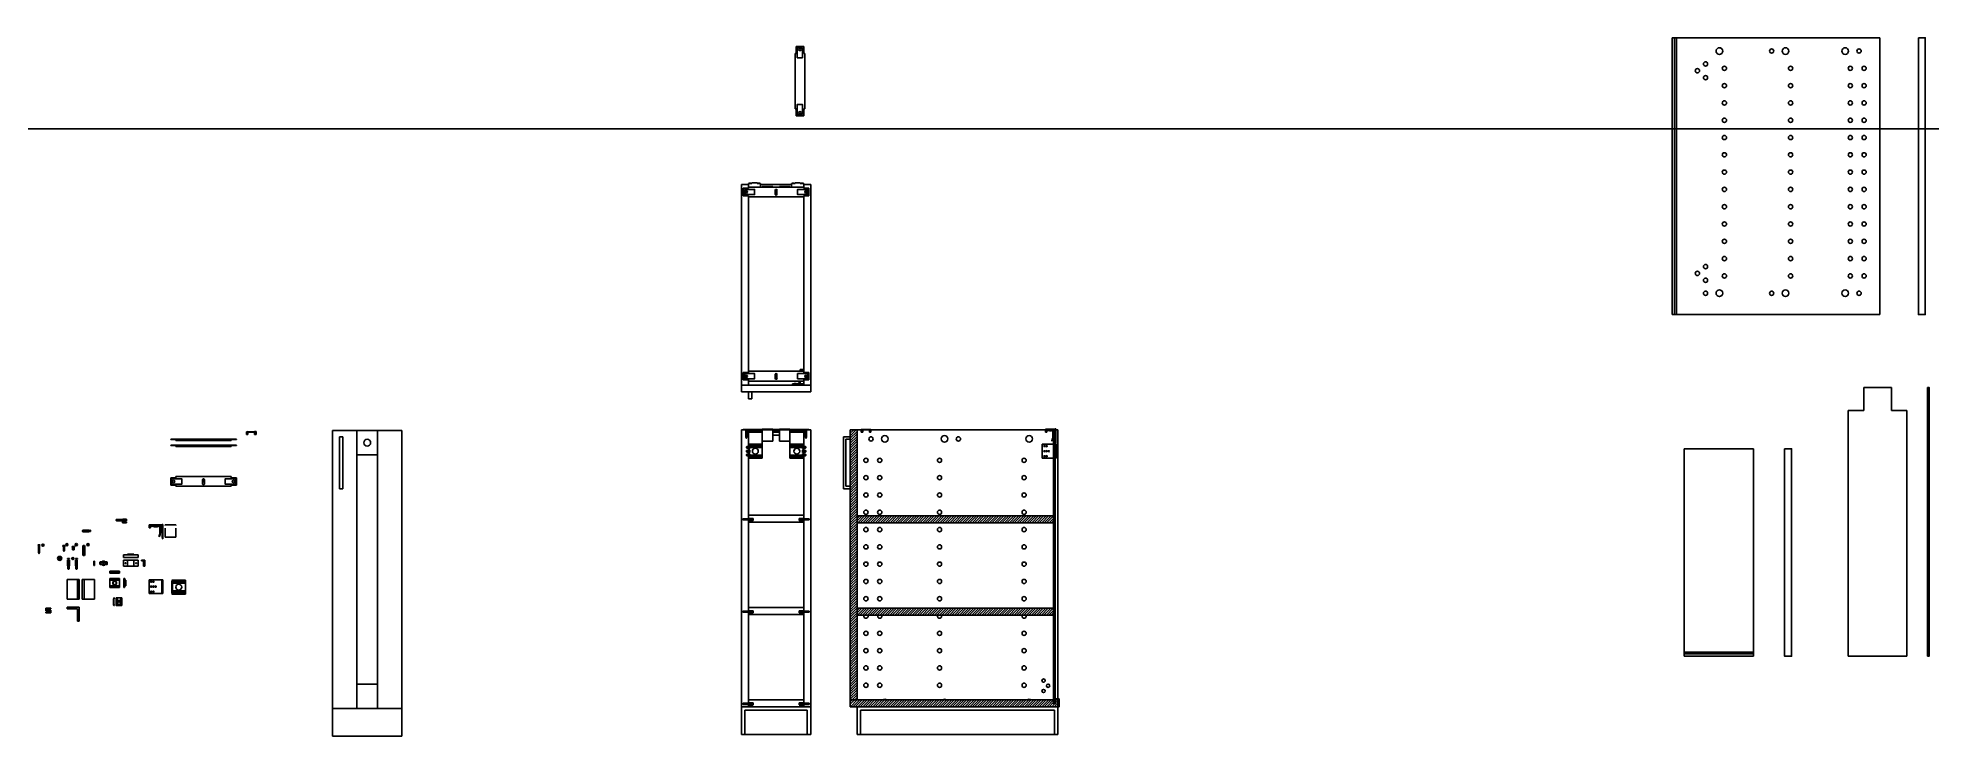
# Model space of a CAD drawing. Header units: millimetres. Extents: x 1887 to 2433, y 1313 to 1515.
import ezdxf

# ---------------------------------------------------------------- set-up
doc = ezdxf.new("R2010")
doc.units = ezdxf.units.MM
doc.layers.add('viti', color=5, linetype='Continuous')

msp = doc.modelspace()

# ---------------------------------------------------------------- hatches: boundary and pattern name
h = msp.add_hatch()
h.set_pattern_fill('ANSI31', color=256, scale=0.16)
h.paths.add_polyline_path([(2123.46, 1401.88), (2121.46, 1401.88), (2121.46, 1399.88), (2121.46, 1323.88), (2123.46, 1323.88)])
h.paths.add_polyline_path([(2180.21, 1322.72), (2180.21, 1323.88), (2121.46, 1323.88), (2121.46, 1321.88), (2181.46, 1321.88), (2181.46, 1323.88), (2180.66, 1323.88), (2180.66, 1322.72)])
h.paths.add_polyline_path([(2180.21, 1375.02), (2180.21, 1377.02), (2123.46, 1377.02), (2123.46, 1375.02)])
h.paths.add_polyline_path([(2180.21, 1348.35), (2180.21, 1350.35), (2123.46, 1350.35), (2123.46, 1348.35)])

# ---------------------------------------------------------------- linework, layer by layer
for p, q in [((2419, 1515.2), (2359, 1515.2)), ((2359, 1515.2), (2359, 1435.2)), ((2359, 1515.2), (2359.7, 1515.2)), ((2359.7, 1515.2), (2359.7, 1435.2)), ((2360.2, 1435.2), (2360.2, 1515.2)), ((2419, 1435.2), (2419, 1515.2)), ((2419, 1515.2), (2419, 1513.2)), ((2430.13, 1515.2), (2430.63, 1515.2)), ((2419, 1498.2), (2419, 1498.9)), ((2090.02, 1472.85), (2090.02, 1412.85)), ((2090.02, 1472.85), (2092.02, 1472.85)), ((2092.02, 1472.85), (2092.02, 1471.85)), ((2095.52, 1472.85), (2104.52, 1472.85)), ((2108.02, 1472.05), (2108.02, 1472.85)), ((2108.02, 1472.85), (2110.02, 1472.85)), ((2110.02, 1412.85), (2110.02, 1472.85)), ((2092.02, 1469.23), (2092.02, 1418.82)), ((2108.02, 1418.82), (2108.03, 1469.23)), ((2359, 1435.2), (2419, 1435.2)), ((2359.7, 1435.2), (2360.2, 1435.2)), ((2092.02, 1416), (2092.02, 1414.85)), ((2108.02, 1414.85), (2108.02, 1416)), ((2108.02, 1414.85), (2108.02, 1415.7)), ((2090.02, 1414.85), (2110.02, 1414.85)), ((2090.02, 1412.85), (2110.02, 1412.85)), ((2092.02, 1412.85), (2092.02, 1410.85)), ((2092.02, 1410.85), (2093.02, 1410.85)), ((2093.02, 1410.85), (2093.02, 1412.85)), ((2108.02, 1414.85), (2107.72, 1414.85)), ((2108.02, 1414.85), (2107.87, 1414.85)), ((2414.33, 1407.49), (2414.33, 1414.13)), ((2414.33, 1414.13), (2422.33, 1414.13)), ((2422.33, 1407.49), (2422.33, 1414.13)), ((2409.83, 1407.49), (2414.33, 1407.49)), ((2409.83, 1336.49), (2409.83, 1407.49)), ((2426.83, 1407.49), (2422.33, 1407.49)), ((2426.83, 1407.49), (2426.83, 1336.49)), ((1991.86, 1401.68), (1971.86, 1401.68)), ((1971.86, 1401.68), (1971.86, 1321.35)), ((1973.86, 1399.88), (1974.86, 1399.88)), ((1973.86, 1399.88), (1973.86, 1384.88)), ((1974.86, 1399.88), (1974.86, 1384.88)), ((1978.86, 1401.7), (1978.86, 1321.35)), ((1984.86, 1401.68), (1984.86, 1321.35)), ((1991.86, 1401.68), (1991.86, 1321.35)), ((2090.02, 1401.88), (2092.02, 1401.88)), ((2090.02, 1321.88), (2090.02, 1401.88)), ((2092.02, 1397.35), (2092.02, 1401.88)), ((2096.02, 1393.81), (2096.02, 1401.88)), ((2099.07, 1400.35), (2100.98, 1400.35)), ((2104.02, 1393.81), (2104.02, 1401.17)), ((2108.02, 1401.88), (2108.02, 1397.35)), ((2108.02, 1401.88), (2110.02, 1401.88)), ((2110.02, 1401.88), (2110.02, 1321.88)), ((2121.46, 1399.88), (2119.46, 1399.88)), ((2119.46, 1399.88), (2119.46, 1384.88)), ((2121.46, 1401.88), (2124.11, 1401.88)), ((2121.46, 1321.88), (2121.46, 1401.88)), ((2121.46, 1401.88), (2121.71, 1401.88)), ((2121.46, 1401.88), (2121.46, 1399.88)), ((2123.46, 1323.88), (2123.46, 1401.88)), ((2123.46, 1401.88), (2124.61, 1401.88)), ((2127.44, 1401.88), (2177.84, 1401.88)), ((2180.88, 1401.88), (2181.46, 1401.88)), ((2181.46, 1401.88), (2181.46, 1394.18)), ((1984.86, 1394.68), (1978.86, 1394.68)), ((2092.02, 1321.88), (2092.02, 1394.08)), ((2108.02, 1394.08), (2108.02, 1321.88)), ((2120.16, 1399.18), (2120.16, 1385.58)), ((2121.46, 1399.18), (2120.16, 1399.18)), ((2180.66, 1397.35), (2180.66, 1394.08)), ((2181.46, 1394.18), (2181.46, 1324.18)), ((2362.46, 1396.43), (2362.46, 1336.43)), ((2362.46, 1396.43), (2382.46, 1396.43)), ((2382.46, 1336.43), (2382.46, 1396.43)), ((1973.86, 1384.88), (1974.86, 1384.88)), ((2119.46, 1384.88), (2121.46, 1384.88)), ((2120.16, 1385.58), (2121.46, 1385.58)), ((2121.46, 1384.88), (2121.46, 1385.58)), ((2092.02, 1377.22), (2108.02, 1377.22)), ((2092.02, 1375.22), (2108.02, 1375.22)), ((2123.46, 1377.02), (2180.21, 1377.02)), ((2123.46, 1375.02), (2180.21, 1375.02)), ((2092.02, 1350.55), (2108.02, 1350.55)), ((2123.46, 1350.35), (2180.21, 1350.35)), ((2092.02, 1348.55), (2108.02, 1348.55)), ((2123.46, 1348.35), (2180.21, 1348.35)), ((2382.46, 1337.63), (2362.46, 1337.63)), ((2362.46, 1336.43), (2362.46, 1337.13)), ((2362.46, 1337.13), (2382.46, 1337.13)), ((2362.46, 1336.43), (2382.46, 1336.43)), ((2382.46, 1337.13), (2382.46, 1337.63)), ((2426.83, 1336.49), (2409.83, 1336.49)), ((1978.86, 1328.35), (1984.86, 1328.35)), ((2108.02, 1323.88), (2092.02, 1323.88)), ((2180.21, 1323.88), (2121.46, 1323.88)), ((2181.46, 1323.88), (2180.66, 1323.88)), ((2181.46, 1323.88), (2181.46, 1321.88)), ((1971.86, 1321.35), (1991.86, 1321.35)), ((1971.86, 1321.35), (1971.86, 1313.35)), ((1991.86, 1313.35), (1991.86, 1321.35)), ((2110.02, 1321.88), (2090.02, 1321.88)), ((2090.02, 1321.88), (2090.02, 1313.88)), ((2091.02, 1320.88), (2091.02, 1313.88)), ((2109.02, 1320.88), (2091.02, 1320.88)), ((2109.02, 1313.88), (2109.02, 1320.88)), ((2110.02, 1313.88), (2110.02, 1321.88)), ((2181.46, 1321.88), (2121.46, 1321.88)), ((2123.46, 1321.88), (2123.46, 1313.88)), ((2124.46, 1320.88), (2124.46, 1313.88)), ((2180.46, 1320.88), (2124.46, 1320.88)), ((2180.46, 1313.88), (2180.46, 1320.88)), ((2181.46, 1313.88), (2181.46, 1321.88)), ((1971.86, 1313.35), (1971.86, 1313.35)), ((1971.86, 1313.35), (1991.86, 1313.35)), ((2090.02, 1313.88), (2110.02, 1313.88)), ((2123.46, 1313.88), (2181.46, 1313.88))]:
    msp.add_line(p, q)
msp.add_xline((2088.57, 1488.88), (1, 0))
for points in [[(2430.13, 1515.2), (2432.13, 1515.2), (2432.13, 1435.2), (2430.13, 1435.2)], [(2432.81, 1414.13), (2433.26, 1414.13), (2433.26, 1336.49), (2432.81, 1336.49)], [(2180.21, 1400.35), (2180.66, 1400.35), (2180.66, 1322.72), (2180.21, 1322.72)], [(2391.49, 1396.43), (2393.49, 1396.43), (2393.49, 1336.43), (2391.49, 1336.43)]]:
    msp.add_lwpolyline(points, close=True)
for centre, radius in [((2372.63, 1511.38), 0.955), ((2387.74, 1511.38), 0.614), ((2391.74, 1511.38), 0.955), ((2409.01, 1511.38), 0.955), ((2413.01, 1511.38), 0.614), ((2366.29, 1505.67), 0.614), ((2368.63, 1507.65), 0.614), ((2368.63, 1503.69), 0.614), ((2374.08, 1506.38), 0.614), ((2393.2, 1506.38), 0.614), ((2410.47, 1506.38), 0.614), ((2414.47, 1506.38), 0.614), ((2374.08, 1501.38), 0.614), ((2393.2, 1501.38), 0.614), ((2410.47, 1501.38), 0.614), ((2414.47, 1501.38), 0.614), ((2374.08, 1496.38), 0.614), ((2393.2, 1496.38), 0.614), ((2410.47, 1496.38), 0.614), ((2414.47, 1496.38), 0.614), ((2374.08, 1491.38), 0.614), ((2374.08, 1486.38), 0.614), ((2393.2, 1491.38), 0.614), ((2393.2, 1486.38), 0.614), ((2410.47, 1491.38), 0.614), ((2410.47, 1486.38), 0.614), ((2414.47, 1491.38), 0.614), ((2414.47, 1486.38), 0.614), ((2374.08, 1481.38), 0.614), ((2393.2, 1481.38), 0.614), ((2410.47, 1481.38), 0.614), ((2414.47, 1481.38), 0.614), ((2374.08, 1476.38), 0.614), ((2393.2, 1476.38), 0.614), ((2410.47, 1476.38), 0.614), ((2414.47, 1476.38), 0.614), ((2374.08, 1471.38), 0.614), ((2393.2, 1471.38), 0.614), ((2410.47, 1471.38), 0.614), ((2414.47, 1471.38), 0.614), ((2374.08, 1466.38), 0.614), ((2374.08, 1466.38), 0.614), ((2393.2, 1466.38), 0.614), ((2393.2, 1466.38), 0.614), ((2410.47, 1466.38), 0.614), ((2410.47, 1466.38), 0.614), ((2414.47, 1466.38), 0.614), ((2414.47, 1466.38), 0.614), ((2374.08, 1461.38), 0.614), ((2393.2, 1461.38), 0.614), ((2410.47, 1461.38), 0.614), ((2414.47, 1461.38), 0.614), ((2374.08, 1456.38), 0.614), ((2393.2, 1456.38), 0.614), ((2410.47, 1456.38), 0.614), ((2414.47, 1456.38), 0.614), ((2368.63, 1449.07), 0.614), ((2374.08, 1451.38), 0.614), ((2393.2, 1451.38), 0.614), ((2410.47, 1451.38), 0.614), ((2414.47, 1451.38), 0.614), ((2366.29, 1447.1), 0.614), ((2368.63, 1445.12), 0.614), ((2374.08, 1446.38), 0.614), ((2393.2, 1446.38), 0.614), ((2410.47, 1446.38), 0.614), ((2414.47, 1446.38), 0.614), ((2368.63, 1441.38), 0.614), ((2372.63, 1441.38), 0.955), ((2387.74, 1441.38), 0.614), ((2391.74, 1441.38), 0.955), ((2409.01, 1441.38), 0.955), ((2413.01, 1441.38), 0.614), ((2127.45, 1399.27), 0.614), ((2131.45, 1399.27), 0.955), ((2148.72, 1399.27), 0.955), ((2152.72, 1399.27), 0.614), ((2173.17, 1399.27), 0.955), ((1981.86, 1398.18), 0.985), ((2125.99, 1393.07), 0.614), ((2125.99, 1388.07), 0.614), ((2125.99, 1388.07), 0.614), ((2129.99, 1393.07), 0.614), ((2129.99, 1388.07), 0.614), ((2129.99, 1388.07), 0.614), ((2147.26, 1393.07), 0.614), ((2147.26, 1388.07), 0.614), ((2171.71, 1393.07), 0.614), ((2171.71, 1388.07), 0.614), ((2125.99, 1383.07), 0.614), ((2125.99, 1383.07), 0.614), ((2129.99, 1383.07), 0.614), ((2129.99, 1383.07), 0.614), ((2147.26, 1383.07), 0.614), ((2171.71, 1383.07), 0.614), ((2125.99, 1378.07), 0.614), ((2125.99, 1378.07), 0.614), ((2129.99, 1378.07), 0.614), ((2129.99, 1378.07), 0.614), ((2147.26, 1378.07), 0.614), ((2171.71, 1378.07), 0.614), ((2125.99, 1373.07), 0.614), ((2125.99, 1373.07), 0.614), ((2129.99, 1373.07), 0.614), ((2129.99, 1373.07), 0.614), ((2147.26, 1373.07), 0.614), ((2171.71, 1373.07), 0.614), ((2125.99, 1368.07), 0.614), ((2125.99, 1368.07), 0.614), ((2129.99, 1368.07), 0.614), ((2129.99, 1368.07), 0.614), ((2147.26, 1368.07), 0.614), ((2171.71, 1368.07), 0.614), ((2125.99, 1363.07), 0.614), ((2125.99, 1363.07), 0.614), ((2129.99, 1363.07), 0.614), ((2129.99, 1363.07), 0.614), ((2147.26, 1363.07), 0.614), ((2171.71, 1363.07), 0.614), ((2125.99, 1358.07), 0.614), ((2125.99, 1358.07), 0.614), ((2129.99, 1358.07), 0.614), ((2129.99, 1358.07), 0.614), ((2147.26, 1358.07), 0.614), ((2171.71, 1358.07), 0.614), ((2125.99, 1353.07), 0.614), ((2125.99, 1353.07), 0.614), ((2129.99, 1353.07), 0.614), ((2129.99, 1353.07), 0.614), ((2147.26, 1353.07), 0.614), ((2147.26, 1353.07), 0.614), ((2171.71, 1353.07), 0.614), ((2171.71, 1353.07), 0.614), ((2125.99, 1343.07), 0.614), ((2125.99, 1343.07), 0.614), ((2129.99, 1343.07), 0.614), ((2129.99, 1343.07), 0.614), ((2147.26, 1343.07), 0.614), ((2171.71, 1343.07), 0.614), ((2125.99, 1338.07), 0.614), ((2125.99, 1338.07), 0.614), ((2129.99, 1338.07), 0.614), ((2129.99, 1338.07), 0.614), ((2147.26, 1338.07), 0.614), ((2171.71, 1338.07), 0.614), ((2125.99, 1333.07), 0.614), ((2125.99, 1333.07), 0.614), ((2125.99, 1328.07), 0.614), ((2125.99, 1328.07), 0.614), ((2129.99, 1333.07), 0.614), ((2129.99, 1333.07), 0.614), ((2129.99, 1328.07), 0.614), ((2129.99, 1328.07), 0.614), ((2147.26, 1333.07), 0.614), ((2147.26, 1328.07), 0.614), ((2171.71, 1333.07), 0.614), ((2171.71, 1328.07), 0.614), ((2177.33, 1329.43), 0.469), ((2178.64, 1327.92), 0.469), ((2177.33, 1326.41), 0.469)]:
    msp.add_circle(centre, radius)
for centre, radius, start, end in [((2125.99, 1348.07), 0.614, 152.5483, 27.4517), ((2125.99, 1348.07), 0.614, 152.5483, 27.4517), ((2129.99, 1348.07), 0.614, 152.5483, 27.4517), ((2129.99, 1348.07), 0.614, 152.5483, 27.4517), ((2147.26, 1348.07), 0.614, 152.5483, 27.4517), ((2171.71, 1348.07), 0.614, 152.5483, 27.4517), ((2131.45, 1323.07), 0.955, 58.8319, 121.1681), ((2148.72, 1323.07), 0.955, 58.8319, 121.1681), ((2173.17, 1323.07), 0.955, 58.8319, 121.1681)]:
    msp.add_arc(centre, radius, start, end)
at = {"layer": 'viti'}
for p, q in [((2105.51, 1510.69), (2105.51, 1494.69)), ((2105.85, 1510.69), (2105.51, 1510.69)), ((2105.85, 1510.69), (2105.85, 1512.69)), ((2108, 1512.69), (2105.85, 1512.69)), ((2108, 1510.69), (2108, 1512.69)), ((2108.33, 1510.69), (2108, 1510.69)), ((2108.33, 1510.69), (2108.33, 1494.69)), ((2105.51, 1494.69), (2105.85, 1494.69)), ((2105.85, 1494.69), (2105.85, 1492.69)), ((2108, 1492.69), (2105.85, 1492.69)), ((2108, 1494.69), (2108, 1492.69)), ((2108.33, 1494.69), (2108, 1494.69)), ((2092.02, 1471.72), (2090.52, 1471.72)), ((2090.52, 1471.72), (2090.52, 1469.56)), ((2092.02, 1472.05), (2092.02, 1473.05)), ((2092.02, 1473.05), (2093.02, 1473.05)), ((2092.02, 1472.05), (2092.02, 1471.72)), ((2092.02, 1472.05), (2108.03, 1472.05)), ((2092.19, 1473.15), (2092.84, 1473.15)), ((2092.4, 1473.05), (2092.19, 1473.15)), ((2092.84, 1473.15), (2092.65, 1473.05)), ((2093.02, 1473.05), (2093.02, 1473.25)), ((2093.02, 1473.25), (2094.52, 1473.25)), ((2094.52, 1473.25), (2094.52, 1473.05)), ((2094.52, 1473.05), (2095.52, 1473.05)), ((2094.69, 1473.15), (2095.34, 1473.15)), ((2094.9, 1473.05), (2094.69, 1473.15)), ((2095.34, 1473.15), (2095.15, 1473.05)), ((2095.52, 1473.05), (2095.52, 1472.05)), ((2099.07, 1472.25), (2096.02, 1472.25)), ((2096.02, 1472.25), (2096.02, 1472.05)), ((2099.07, 1472.05), (2099.07, 1472.25)), ((2099.77, 1471.18), (2099.77, 1469.94)), ((2099.89, 1471.28), (2099.89, 1470.63)), ((2100.16, 1471.28), (2100.16, 1470.63)), ((2100.28, 1471.18), (2100.28, 1469.94)), ((2104.02, 1472.25), (2100.98, 1472.25)), ((2100.98, 1472.25), (2100.98, 1472.05)), ((2104.02, 1472.05), (2104.02, 1472.25)), ((2105.52, 1473.05), (2104.52, 1473.05)), ((2104.52, 1473.05), (2104.52, 1472.05)), ((2104.69, 1473.15), (2105.34, 1473.15)), ((2104.9, 1473.05), (2104.69, 1473.15)), ((2105.34, 1473.15), (2105.15, 1473.05)), ((2107.02, 1473.25), (2105.52, 1473.25)), ((2105.52, 1473.25), (2105.52, 1473.05)), ((2107.02, 1473.05), (2107.02, 1473.25)), ((2108.02, 1473.05), (2107.02, 1473.05)), ((2107.19, 1473.15), (2107.84, 1473.15)), ((2107.4, 1473.05), (2107.19, 1473.15)), ((2107.84, 1473.15), (2107.65, 1473.05)), ((2108.02, 1472.05), (2108.02, 1473.05)), ((2108.03, 1472.05), (2108.03, 1471.72)), ((2108.03, 1471.72), (2109.53, 1471.72)), ((2109.53, 1471.72), (2109.53, 1469.56)), ((2092.02, 1469.56), (2090.52, 1469.56)), ((2092.02, 1469.56), (2092.02, 1469.23)), ((2092.02, 1469.23), (2108.03, 1469.23)), ((2108.03, 1469.56), (2109.53, 1469.56)), ((2108.03, 1469.56), (2108.03, 1469.23)), ((2092.02, 1418.49), (2090.52, 1418.49)), ((2090.52, 1418.49), (2090.52, 1416.33)), ((2092.02, 1416.33), (2090.52, 1416.33)), ((2092.02, 1418.82), (2092.02, 1418.49)), ((2092.02, 1418.82), (2108.03, 1418.82)), ((2092.02, 1416.33), (2092.02, 1416)), ((2092.02, 1416), (2108.03, 1416)), ((2099.77, 1417.95), (2099.77, 1416.71)), ((2099.89, 1418.05), (2099.89, 1417.4)), ((2100.16, 1418.05), (2100.16, 1417.4)), ((2100.28, 1417.95), (2100.28, 1416.71)), ((2108.02, 1419.32), (2107.02, 1419.32)), ((2107.02, 1419.32), (2107.02, 1418.82)), ((2107.02, 1416), (2107.02, 1414.85)), ((2108.02, 1418.82), (2108.02, 1419.32)), ((2108.03, 1418.82), (2108.03, 1418.49)), ((2108.03, 1418.49), (2109.53, 1418.49)), ((2108.03, 1416.33), (2109.53, 1416.33)), ((2108.03, 1416.33), (2108.03, 1416)), ((2109.53, 1418.49), (2109.53, 1416.33)), ((2107.72, 1415.15), (2104.72, 1415.15)), ((2104.72, 1415.15), (2104.72, 1414.85)), ((2105.2, 1415.25), (2105.85, 1415.25)), ((2105.41, 1415.15), (2105.2, 1415.25)), ((2105.85, 1415.25), (2105.66, 1415.15)), ((2107.02, 1415.66), (2106.22, 1415.15)), ((2107.72, 1414.85), (2107.72, 1415.15)), ((1946.93, 1401.36), (1949.75, 1401.37)), ((1947.38, 1401.37), (1946.93, 1401.36)), ((1946.93, 1401.36), (1946.93, 1400.55)), ((1946.93, 1400.55), (1947.38, 1400.55)), ((1949.62, 1401.23), (1947.06, 1401.23)), ((1947.38, 1401.23), (1947.06, 1401.23)), ((1947.06, 1401.23), (1947.06, 1400.69)), ((1947.06, 1400.69), (1947.24, 1400.69)), ((1947.24, 1400.69), (1947.24, 1400.93)), ((1947.38, 1400.93), (1947.24, 1400.93)), ((1947.38, 1400.55), (1947.38, 1400.93)), ((1949.3, 1401.37), (1949.75, 1401.37)), ((1949.3, 1401.23), (1949.62, 1401.23)), ((1949.3, 1400.55), (1949.3, 1400.93)), ((1949.3, 1400.93), (1949.44, 1400.93)), ((1949.75, 1400.55), (1949.3, 1400.55)), ((1949.44, 1400.69), (1949.44, 1400.93)), ((1949.62, 1400.69), (1949.44, 1400.69)), ((1949.62, 1401.23), (1949.62, 1400.69)), ((1949.75, 1401.37), (1949.75, 1400.55)), ((2090.52, 1401.98), (2091.09, 1401.98)), ((2090.52, 1401.88), (2090.52, 1401.98)), ((2090.52, 1401.88), (2090.52, 1401.97)), ((2091.37, 1401.88), (2090.52, 1401.88)), ((2090.87, 1401.98), (2090.87, 1401.93)), ((2090.87, 1401.93), (2091.09, 1401.93)), ((2091.08, 1401.98), (2091.73, 1401.98)), ((2091.09, 1401.88), (2091.09, 1401.98)), ((2091.29, 1401.88), (2091.09, 1401.98)), ((2091.55, 1401.88), (2091.29, 1401.88)), ((2091.29, 1401.88), (2091.29, 1399.76)), ((2091.33, 1401.88), (2091.33, 1399.69)), ((2091.51, 1399.69), (2091.33, 1399.69)), ((2091.52, 1401.88), (2091.51, 1399.69)), ((2091.55, 1401.88), (2091.54, 1399.76)), ((2091.73, 1401.98), (2091.55, 1401.88)), ((2091.73, 1401.98), (2091.73, 1401.88)), ((2091.73, 1401.98), (2091.73, 1401.88)), ((2091.73, 1401.98), (2108.32, 1401.98)), ((2091.73, 1401.93), (2092.02, 1401.93)), ((2092.02, 1401.93), (2092.02, 1401.98)), ((2092.02, 1401.88), (2092.02, 1401.58)), ((2092.02, 1401.58), (2092.02, 1401.88)), ((2099.07, 1401.88), (2092.02, 1401.88)), ((2092.02, 1401.58), (2096.02, 1401.58)), ((2096.02, 1401.58), (2092.02, 1401.58)), ((2096.02, 1401.21), (2092.02, 1401.21)), ((2096.02, 1402.13), (2096.02, 1401.98)), ((2099.07, 1402.13), (2096.02, 1402.13)), ((2096.02, 1401.88), (2096.02, 1398.58)), ((2096.02, 1401.87), (2099.07, 1401.86)), ((2096.02, 1401.85), (2099.07, 1401.85)), ((2099.07, 1401.98), (2099.07, 1402.13)), ((2099.07, 1398.58), (2099.07, 1401.88)), ((2109.53, 1401.88), (2099.07, 1401.88)), ((2099.07, 1401.58), (2100.98, 1401.58)), ((2099.07, 1401.21), (2100.98, 1401.21)), ((2100.98, 1402.13), (2100.98, 1401.98)), ((2104.02, 1402.13), (2100.98, 1402.13)), ((2100.98, 1401.88), (2100.98, 1398.58)), ((2100.98, 1401.85), (2104.02, 1401.85)), ((2100.98, 1401.85), (2104.02, 1401.84)), ((2104.02, 1401.98), (2104.02, 1402.13)), ((2104.02, 1398.58), (2104.02, 1401.88)), ((2108.02, 1401.58), (2104.02, 1401.58)), ((2104.02, 1401.58), (2108.03, 1401.58)), ((2108.02, 1401.21), (2104.02, 1401.21)), ((2108.02, 1401.21), (2108.02, 1401.88)), ((2108.03, 1401.93), (2108.03, 1401.98)), ((2108.32, 1401.93), (2108.03, 1401.93)), ((2108.3, 1401.98), (2108.96, 1401.98)), ((2108.32, 1401.98), (2108.32, 1401.88)), ((2108.32, 1401.98), (2108.32, 1401.88)), ((2108.51, 1401.88), (2108.32, 1401.98)), ((2108.77, 1401.88), (2108.51, 1401.88)), ((2108.51, 1401.88), (2108.51, 1399.76)), ((2108.55, 1401.88), (2108.55, 1399.69)), ((2108.73, 1399.69), (2108.55, 1399.69)), ((2108.74, 1401.88), (2108.73, 1399.69)), ((2108.96, 1401.98), (2108.77, 1401.88)), ((2108.77, 1401.88), (2108.77, 1399.76)), ((2108.96, 1401.88), (2108.96, 1401.98)), ((2108.96, 1401.98), (2109.53, 1401.98)), ((2109.18, 1401.93), (2108.96, 1401.93)), ((2109.18, 1401.98), (2109.18, 1401.93)), ((2109.53, 1401.88), (2109.53, 1401.98)), ((2124.61, 1402.02), (2127.44, 1402.02)), ((2125.06, 1402.02), (2124.61, 1402.02)), ((2124.61, 1402.02), (2124.61, 1401.21)), ((2124.61, 1401.21), (2125.06, 1401.21)), ((2127.3, 1401.88), (2124.75, 1401.88)), ((2125.06, 1401.88), (2124.75, 1401.88)), ((2124.75, 1401.88), (2124.75, 1401.34)), ((2124.75, 1401.34), (2124.93, 1401.34)), ((2124.93, 1401.34), (2124.93, 1401.58)), ((2125.06, 1401.58), (2124.93, 1401.58)), ((2125.06, 1401.21), (2125.06, 1401.58)), ((2126.99, 1402.02), (2127.44, 1402.02)), ((2126.99, 1401.88), (2127.3, 1401.88)), ((2126.99, 1401.21), (2126.99, 1401.58)), ((2126.99, 1401.58), (2127.12, 1401.58)), ((2127.44, 1401.21), (2126.99, 1401.21)), ((2127.12, 1401.34), (2127.12, 1401.58)), ((2127.3, 1401.34), (2127.12, 1401.34)), ((2127.3, 1401.88), (2127.3, 1401.34)), ((2127.44, 1402.02), (2127.44, 1401.21)), ((2177.84, 1402.07), (2180.21, 1402.07)), ((2178.29, 1402.07), (2177.84, 1402.07)), ((2177.84, 1402.02), (2177.84, 1401.21)), ((2177.84, 1401.21), (2178.29, 1401.21)), ((2177.97, 1401.85), (2178.29, 1401.88)), ((2180.53, 1401.88), (2177.97, 1401.88)), ((2178.29, 1401.88), (2177.97, 1401.88)), ((2177.97, 1401.88), (2177.97, 1401.34)), ((2178.13, 1401.77), (2177.97, 1401.85)), ((2177.97, 1401.34), (2178.15, 1401.34)), ((2178.33, 1401.7), (2178.13, 1401.77)), ((2178.15, 1401.34), (2178.15, 1401.58)), ((2178.29, 1401.58), (2178.15, 1401.58)), ((2178.29, 1401.88), (2178.66, 1401.81)), ((2178.29, 1401.21), (2178.29, 1401.58)), ((2179.08, 1401.6), (2178.33, 1401.7)), ((2178.66, 1401.81), (2178.87, 1401.78)), ((2178.87, 1401.78), (2179.22, 1401.8)), ((2179.53, 1401.62), (2179.08, 1401.6)), ((2179.22, 1401.8), (2179.64, 1401.83)), ((2179.75, 1401.66), (2179.53, 1401.62)), ((2179.64, 1401.83), (2179.8, 1401.88)), ((2179.68, 1401.88), (2180.08, 1401.88)), ((2179.99, 1401.66), (2179.75, 1401.66)), ((2179.81, 1401.5), (2179.81, 1401.5)), ((2179.81, 1399.16), (2179.93, 1399.36)), ((2179.93, 1399.36), (2180, 1399.75)), ((2179.99, 1401.66), (2179.99, 1401.26)), ((2179.99, 1400.34), (2179.99, 1401.26)), ((2180, 1399.75), (2179.99, 1400.34)), ((2180.08, 1401.88), (2180.21, 1401.77)), ((2180.2, 1399.81), (2180.1, 1399.22)), ((2180.2, 1400.72), (2180.2, 1400.41)), ((2180.66, 1400.72), (2180.2, 1400.72)), ((2180.2, 1400.41), (2180.2, 1399.81)), ((2180.21, 1402.07), (2180.66, 1402.07)), ((2180.21, 1401.88), (2180.53, 1401.88)), ((2180.21, 1401.77), (2180.21, 1401.21)), ((2180.21, 1401.21), (2180.21, 1401.58)), ((2180.21, 1401.21), (2180.21, 1401.58)), ((2180.21, 1401.58), (2180.35, 1401.58)), ((2180.66, 1401.21), (2180.21, 1401.21)), ((2180.66, 1401.21), (2180.21, 1401.21)), ((2180.66, 1401.21), (2180.21, 1401.21)), ((2180.35, 1401.34), (2180.35, 1401.58)), ((2180.53, 1401.34), (2180.35, 1401.34)), ((2180.53, 1401.88), (2180.53, 1401.34)), ((2180.66, 1402.18), (2180.66, 1401.21)), ((2180.88, 1402.18), (2180.66, 1402.18)), ((2180.66, 1402.11), (2180.66, 1401.21)), ((2180.66, 1402.02), (2180.66, 1401.21)), ((2180.66, 1398.6), (2180.66, 1400.72)), ((2180.88, 1397.99), (2180.88, 1402.18)), ((1925.06, 1399.24), (1944.06, 1399.24)), ((1925.06, 1399.14), (1925.06, 1399.24)), ((1944.06, 1399.14), (1925.06, 1399.14)), ((1925.06, 1397.45), (1944.06, 1397.45)), ((1925.06, 1397.35), (1925.06, 1397.45)), ((1926.56, 1397.35), (1925.06, 1397.35)), ((1925.4, 1399.24), (1925.4, 1399.19)), ((1925.4, 1399.19), (1926.56, 1399.19)), ((1925.62, 1399.14), (1925.62, 1399.24)), ((1926.27, 1399.24), (1926.27, 1399.14)), ((1926.27, 1399.24), (1926.27, 1399.14)), ((1926.56, 1399.19), (1926.56, 1399.24)), ((1926.56, 1399.14), (1926.56, 1398.84)), ((1926.56, 1398.84), (1926.56, 1399.14)), ((1942.56, 1399.01), (1926.56, 1399.01)), ((1926.56, 1398.84), (1942.56, 1398.84)), ((1926.56, 1397.35), (1926.56, 1397.05)), ((1926.56, 1397.05), (1942.56, 1397.05)), ((1942.56, 1399.19), (1942.56, 1399.24)), ((1943.71, 1399.19), (1942.56, 1399.19)), ((1942.56, 1398.84), (1942.56, 1399.14)), ((1944.06, 1397.35), (1942.56, 1397.35)), ((1942.56, 1397.05), (1942.56, 1397.35)), ((1942.56, 1397.05), (1942.56, 1397.22)), ((1942.85, 1399.24), (1942.85, 1399.14)), ((1942.85, 1399.24), (1942.85, 1399.14)), ((1943.5, 1399.14), (1943.5, 1399.24)), ((1943.71, 1399.24), (1943.71, 1399.19)), ((1944.06, 1399.14), (1944.06, 1399.24)), ((1944.06, 1397.35), (1944.06, 1397.45)), ((2091.52, 1397.06), (2091.45, 1397)), ((2092.22, 1397), (2091.45, 1397)), ((2091.45, 1397), (2091.45, 1396.65)), ((2091.45, 1396.65), (2092.22, 1396.65)), ((2091.52, 1396.59), (2091.45, 1396.65)), ((2091.52, 1395.95), (2091.45, 1395.89)), ((2092.22, 1395.89), (2091.45, 1395.89)), ((2091.45, 1395.89), (2091.45, 1395.54)), ((2091.45, 1395.54), (2092.22, 1395.54)), ((2091.52, 1395.48), (2091.45, 1395.54)), ((2091.52, 1394.85), (2091.45, 1394.79)), ((2092.22, 1394.79), (2091.45, 1394.79)), ((2091.45, 1394.79), (2091.45, 1394.44)), ((2091.45, 1394.44), (2092.22, 1394.44)), ((2091.52, 1394.38), (2091.45, 1394.44)), ((2092.22, 1397.06), (2091.52, 1397.06)), ((2092.22, 1396.59), (2091.52, 1396.59)), ((2092.22, 1395.95), (2091.52, 1395.95)), ((2092.22, 1395.48), (2091.52, 1395.48)), ((2092.22, 1394.85), (2091.52, 1394.85)), ((2092.22, 1394.38), (2091.52, 1394.38)), ((2096.02, 1397.72), (2092.02, 1397.72)), ((2092.12, 1397.72), (2092.02, 1397.35)), ((2092.02, 1397.72), (2092.02, 1397.72)), ((2092.02, 1397.35), (2092.02, 1397.06)), ((2092.02, 1396.59), (2092.02, 1395.95)), ((2092.02, 1395.48), (2092.02, 1394.85)), ((2092.02, 1394.38), (2092.02, 1394.08)), ((2092.12, 1393.72), (2092.02, 1394.08)), ((2092.32, 1397.72), (2092.22, 1397.35)), ((2092.22, 1397.35), (2092.22, 1394.08)), ((2096.02, 1397.27), (2092.22, 1397.27)), ((2092.29, 1397.11), (2092.22, 1397.09)), ((2092.29, 1397.11), (2092.22, 1397.09)), ((2092.22, 1397.09), (2092.22, 1396.55)), ((2092.22, 1397.09), (2092.22, 1396.55)), ((2092.22, 1396.55), (2092.29, 1396.53)), ((2092.22, 1396.55), (2092.29, 1396.53)), ((2092.29, 1396), (2092.22, 1395.99)), ((2092.29, 1396), (2092.22, 1395.99)), ((2092.22, 1395.99), (2092.22, 1395.45)), ((2092.22, 1395.99), (2092.22, 1395.45)), ((2092.22, 1395.45), (2092.29, 1395.43)), ((2092.22, 1395.45), (2092.29, 1395.43)), ((2092.29, 1394.9), (2092.22, 1394.88)), ((2092.29, 1394.9), (2092.22, 1394.88)), ((2092.22, 1394.88), (2092.22, 1394.34)), ((2092.22, 1394.88), (2092.22, 1394.34)), ((2092.22, 1394.34), (2092.29, 1394.33)), ((2092.22, 1394.34), (2092.29, 1394.33)), ((2096.02, 1394.16), (2092.22, 1394.16)), ((2092.32, 1393.72), (2092.22, 1394.08)), ((2096.02, 1397.49), (2092.26, 1397.49)), ((2096.02, 1393.94), (2092.26, 1393.94)), ((2092.29, 1397.17), (2092.43, 1397.17)), ((2092.29, 1396.47), (2092.29, 1397.17)), ((2092.43, 1396.48), (2092.29, 1396.47)), ((2092.29, 1396.07), (2092.43, 1396.06)), ((2092.29, 1395.37), (2092.29, 1396.07)), ((2092.43, 1395.37), (2092.29, 1395.37)), ((2092.29, 1394.96), (2092.43, 1394.96)), ((2092.29, 1394.26), (2092.29, 1394.96)), ((2092.43, 1394.27), (2092.29, 1394.26)), ((2092.43, 1397.17), (2092.43, 1396.48)), ((2096.02, 1397.06), (2092.43, 1397.06)), ((2096.02, 1396.82), (2092.43, 1396.82)), ((2092.43, 1396.06), (2092.43, 1395.37)), ((2092.43, 1394.96), (2092.43, 1394.27)), ((2096.02, 1394.61), (2092.43, 1394.61)), ((2096.02, 1394.37), (2092.43, 1394.37)), ((2096.02, 1398.58), (2099.07, 1398.58)), ((2096.02, 1397.72), (2096.02, 1393.72)), ((2100.98, 1398.58), (2104.02, 1398.58)), ((2104.02, 1397.72), (2108.02, 1397.72)), ((2104.02, 1397.72), (2104.02, 1393.72)), ((2104.02, 1397.49), (2107.79, 1397.49)), ((2104.02, 1397.27), (2107.82, 1397.27)), ((2104.02, 1397.06), (2107.62, 1397.06)), ((2104.02, 1396.82), (2107.62, 1396.82)), ((2104.02, 1394.61), (2107.62, 1394.61)), ((2104.02, 1394.37), (2107.62, 1394.37)), ((2104.02, 1394.16), (2107.82, 1394.16)), ((2104.02, 1393.94), (2107.79, 1393.94)), ((2107.62, 1396.48), (2107.62, 1397.17)), ((2107.62, 1397.17), (2107.76, 1397.17)), ((2107.76, 1396.47), (2107.62, 1396.48)), ((2107.76, 1396.07), (2107.62, 1396.06)), ((2107.62, 1396.06), (2107.62, 1395.37)), ((2107.62, 1395.37), (2107.76, 1395.37)), ((2107.62, 1394.27), (2107.62, 1394.96)), ((2107.62, 1394.96), (2107.76, 1394.96)), ((2107.76, 1394.26), (2107.62, 1394.27)), ((2107.72, 1397.72), (2107.82, 1397.35)), ((2107.72, 1393.72), (2107.82, 1394.08)), ((2107.76, 1397.17), (2107.76, 1396.47)), ((2107.82, 1397.09), (2107.76, 1397.11)), ((2107.82, 1397.09), (2107.76, 1397.11)), ((2107.76, 1396.53), (2107.82, 1396.55)), ((2107.76, 1396.53), (2107.82, 1396.55)), ((2107.76, 1395.37), (2107.76, 1396.07)), ((2107.76, 1396), (2107.82, 1395.99)), ((2107.76, 1396), (2107.82, 1395.99)), ((2107.82, 1395.44), (2107.76, 1395.43)), ((2107.82, 1395.44), (2107.76, 1395.43)), ((2107.76, 1394.96), (2107.76, 1394.26)), ((2107.82, 1394.88), (2107.76, 1394.9)), ((2107.82, 1394.88), (2107.76, 1394.9)), ((2107.76, 1394.33), (2107.82, 1394.34)), ((2107.76, 1394.33), (2107.82, 1394.34)), ((2107.82, 1397.35), (2107.82, 1394.08)), ((2107.82, 1396.55), (2107.82, 1397.09)), ((2107.82, 1396.55), (2107.82, 1397.09)), ((2107.82, 1397.06), (2108.52, 1397.06)), ((2108.59, 1397), (2107.82, 1397)), ((2107.82, 1396.65), (2108.59, 1396.65)), ((2107.82, 1396.59), (2108.52, 1396.59)), ((2107.82, 1395.99), (2107.82, 1395.44)), ((2107.82, 1395.99), (2107.82, 1395.44)), ((2107.82, 1395.95), (2108.52, 1395.95)), ((2107.82, 1395.89), (2108.59, 1395.89)), ((2108.59, 1395.54), (2107.82, 1395.54)), ((2107.82, 1395.48), (2108.52, 1395.48)), ((2107.82, 1394.34), (2107.82, 1394.88)), ((2107.82, 1394.34), (2107.82, 1394.88)), ((2107.82, 1394.85), (2108.52, 1394.85)), ((2108.59, 1394.79), (2107.82, 1394.79)), ((2107.82, 1394.44), (2108.59, 1394.44)), ((2107.82, 1394.38), (2108.52, 1394.38)), ((2107.92, 1397.72), (2108.02, 1397.35)), ((2107.92, 1393.72), (2108.02, 1394.08)), ((2108.02, 1397.72), (2108.02, 1397.72)), ((2108.02, 1397.35), (2108.02, 1397.06)), ((2108.02, 1396.59), (2108.02, 1395.95)), ((2108.02, 1395.48), (2108.02, 1394.85)), ((2108.02, 1394.38), (2108.02, 1394.08)), ((2108.52, 1397.06), (2108.59, 1397)), ((2108.52, 1396.59), (2108.59, 1396.65)), ((2108.52, 1395.95), (2108.59, 1395.89)), ((2108.52, 1395.48), (2108.59, 1395.54)), ((2108.52, 1394.85), (2108.59, 1394.79)), ((2108.52, 1394.38), (2108.59, 1394.44)), ((2108.59, 1396.65), (2108.59, 1397)), ((2108.59, 1395.89), (2108.59, 1395.54)), ((2108.59, 1394.44), (2108.59, 1394.79)), ((2176.96, 1397.72), (2180.21, 1397.72)), ((2176.96, 1397.72), (2176.96, 1393.72)), ((2179.74, 1398.68), (2179.81, 1399.16)), ((2179.82, 1398.58), (2179.74, 1398.68)), ((2179.92, 1398.78), (2179.82, 1398.58)), ((2180.1, 1399.22), (2179.92, 1398.78)), ((2180.79, 1397.99), (2180.66, 1398.6)), ((2180.76, 1397.72), (2180.66, 1397.35)), ((2180.66, 1397.72), (2180.96, 1397.72)), ((2180.66, 1397.35), (2180.66, 1394.08)), ((2180.76, 1393.72), (2180.66, 1394.08)), ((2180.88, 1397.99), (2180.79, 1397.99)), ((2180.96, 1397.72), (2180.86, 1397.35)), ((2180.86, 1397.35), (2180.86, 1394.08)), ((2180.96, 1393.72), (2180.86, 1394.08)), ((2180.96, 1397.72), (2180.96, 1393.72)), ((2181.16, 1397.02), (2181.16, 1397.02)), ((1926.56, 1388.4), (1926.56, 1388.06)), ((1926.56, 1388.4), (1942.56, 1388.4)), ((1942.56, 1388.4), (1942.56, 1388.06)), ((2092.02, 1393.72), (2096.02, 1393.72)), ((2092.02, 1393.72), (2092.02, 1393.72)), ((2108.02, 1393.72), (2104.02, 1393.72)), ((2108.02, 1393.72), (2108.02, 1393.72)), ((2180.21, 1393.72), (2176.96, 1393.72)), ((2180.96, 1393.72), (2180.66, 1393.72)), ((1926.56, 1388.06), (1925.06, 1388.06)), ((1925.06, 1388.06), (1925.06, 1385.91)), ((1926.56, 1385.91), (1925.06, 1385.91)), ((1926.56, 1385.91), (1926.56, 1385.58)), ((1926.56, 1385.58), (1942.56, 1385.58)), ((1934.3, 1387.53), (1934.3, 1386.28)), ((1934.42, 1387.63), (1934.42, 1386.97)), ((1934.69, 1387.63), (1934.69, 1386.97)), ((1934.82, 1387.53), (1934.82, 1386.28)), ((1942.56, 1388.06), (1944.06, 1388.06)), ((1942.56, 1385.91), (1944.06, 1385.91)), ((1942.56, 1385.91), (1942.56, 1385.58)), ((1944.06, 1388.06), (1944.06, 1385.91)), ((1899.64, 1372.89), (1899.54, 1372.82)), ((1899.54, 1372.82), (1899.54, 1372.51)), ((1899.54, 1372.74), (1899.59, 1372.78)), ((1899.54, 1372.6), (1899.54, 1372.74)), ((1899.59, 1372.55), (1899.54, 1372.6)), ((1899.54, 1372.51), (1899.64, 1372.44)), ((1899.59, 1372.78), (1899.62, 1372.83)), ((1900.19, 1372.79), (1899.59, 1372.78)), ((1899.59, 1372.55), (1900.19, 1372.55)), ((1899.62, 1372.51), (1899.59, 1372.55)), ((1899.62, 1372.83), (1900.19, 1372.82)), ((1900.19, 1372.51), (1899.62, 1372.51)), ((1901.45, 1372.89), (1899.64, 1372.89)), ((1899.64, 1372.51), (1899.64, 1372.44)), ((1899.64, 1372.44), (1901.45, 1372.44)), ((1900.19, 1372.87), (1900.19, 1372.46)), ((1900.19, 1372.87), (1900.29, 1372.81)), ((1900.19, 1372.46), (1900.29, 1372.52)), ((1901.49, 1372.84), (1900.25, 1372.84)), ((1901.49, 1372.49), (1900.25, 1372.49)), ((1901.45, 1372.81), (1900.29, 1372.81)), ((1901.45, 1372.52), (1900.29, 1372.52)), ((1901.45, 1372.89), (1901.54, 1372.87)), ((1901.45, 1372.84), (1901.45, 1372.89)), ((1901.54, 1372.87), (1901.45, 1372.81)), ((1901.45, 1372.52), (1901.45, 1372.81)), ((1901.54, 1372.46), (1901.45, 1372.52)), ((1901.45, 1372.44), (1901.45, 1372.49)), ((1901.54, 1372.46), (1901.45, 1372.44)), ((1901.54, 1372.46), (1901.54, 1372.87)), ((1901.54, 1372.75), (1901.74, 1372.75)), ((1901.74, 1372.58), (1901.54, 1372.58)), ((1901.89, 1372.85), (1901.74, 1372.85)), ((1901.74, 1372.85), (1901.74, 1372.48)), ((1901.74, 1372.48), (1901.89, 1372.48)), ((1901.81, 1372.85), (1901.81, 1372.48)), ((1901.89, 1372.68), (1901.81, 1372.68)), ((1901.89, 1372.65), (1901.81, 1372.65)), ((1901.89, 1372.48), (1901.89, 1372.85)), ((1909.41, 1376), (1909.34, 1375.94)), ((1909.34, 1375.94), (1909.34, 1375.7)), ((1909.34, 1375.88), (1909.37, 1375.91)), ((1909.34, 1375.76), (1909.34, 1375.88)), ((1909.37, 1375.73), (1909.34, 1375.76)), ((1909.34, 1375.7), (1909.41, 1375.64)), ((1909.37, 1375.91), (1909.4, 1375.95)), ((1909.85, 1375.91), (1909.37, 1375.91)), ((1909.37, 1375.73), (1909.85, 1375.73)), ((1909.4, 1375.69), (1909.37, 1375.73)), ((1909.4, 1375.95), (1909.85, 1375.95)), ((1909.85, 1375.69), (1909.4, 1375.69)), ((1910.86, 1376), (1909.41, 1376)), ((1909.41, 1375.69), (1909.41, 1375.64)), ((1909.41, 1375.64), (1910.86, 1375.64)), ((1909.85, 1375.98), (1909.85, 1375.65)), ((1909.85, 1375.98), (1909.93, 1375.93)), ((1909.85, 1375.65), (1909.93, 1375.7)), ((1910.89, 1375.96), (1909.9, 1375.96)), ((1910.89, 1375.68), (1909.9, 1375.68)), ((1910.86, 1375.93), (1909.93, 1375.93)), ((1910.86, 1375.7), (1909.93, 1375.7)), ((1910.86, 1375.96), (1910.86, 1376)), ((1910.86, 1376), (1910.94, 1375.98)), ((1910.94, 1375.98), (1910.86, 1375.93)), ((1910.86, 1375.7), (1910.86, 1375.93)), ((1910.94, 1375.65), (1910.86, 1375.7)), ((1910.86, 1375.64), (1910.86, 1375.68)), ((1910.94, 1375.65), (1910.86, 1375.64)), ((1910.94, 1375.65), (1910.94, 1375.98)), ((1910.94, 1375.88), (1911.09, 1375.88)), ((1911.09, 1375.75), (1910.94, 1375.75)), ((1912.27, 1376.08), (1911.09, 1376.08)), ((1911.09, 1375.98), (1911.09, 1376.08)), ((1911.09, 1375.98), (1912.02, 1375.97)), ((1911.21, 1375.96), (1911.09, 1375.96)), ((1911.09, 1375.96), (1911.09, 1375.67)), ((1911.09, 1375.67), (1911.21, 1375.67)), ((1912.02, 1375.66), (1911.09, 1375.66)), ((1911.09, 1375.5), (1911.09, 1375.66)), ((1911.09, 1375.5), (1911.14, 1375.5)), ((1911.14, 1375.17), (1911.09, 1375.17)), ((1911.09, 1375.02), (1911.09, 1375.17)), ((1911.09, 1375.02), (1912.27, 1375.02)), ((1911.14, 1375.17), (1911.14, 1375.5)), ((1911.15, 1375.96), (1911.15, 1375.67)), ((1911.21, 1375.83), (1911.15, 1375.83)), ((1911.21, 1375.8), (1911.15, 1375.8)), ((1911.21, 1375.67), (1911.21, 1375.96)), ((1911.24, 1375.5), (1911.93, 1375.5)), ((1911.24, 1375.5), (1911.24, 1375.17)), ((1911.93, 1375.17), (1911.24, 1375.17)), ((1911.93, 1375.5), (1911.93, 1375.17)), ((1912.04, 1375.17), (1912.04, 1375.5)), ((1912.04, 1375.5), (1912.27, 1375.5)), ((1912.27, 1375.17), (1912.04, 1375.17)), ((1912.27, 1376.08), (1912.27, 1375.61)), ((1912.27, 1375.5), (1912.27, 1375.61)), ((1912.27, 1375.02), (1912.27, 1375.17)), ((1919.25, 1374.41), (1918.8, 1374.41)), ((1918.8, 1374.41), (1918.8, 1373.6)), ((1918.8, 1373.6), (1919.25, 1373.6)), ((1918.93, 1374.24), (1919.25, 1374.27)), ((1919.25, 1374.27), (1918.93, 1374.27)), ((1918.93, 1374.27), (1918.93, 1373.73)), ((1919.09, 1374.16), (1918.93, 1374.24)), ((1918.93, 1373.73), (1919.11, 1373.73)), ((1919.28, 1374.09), (1919.09, 1374.16)), ((1919.11, 1373.73), (1919.11, 1373.97)), ((1919.25, 1373.97), (1919.11, 1373.97)), ((1919.25, 1374.41), (1922.17, 1374.41)), ((1919.25, 1374.27), (1919.62, 1374.2)), ((1922.17, 1374.27), (1919.25, 1374.27)), ((1919.25, 1373.6), (1919.25, 1373.97)), ((1919.94, 1373.94), (1919.28, 1374.09)), ((1919.62, 1374.2), (1920.39, 1374.1)), ((1920.25, 1373.88), (1919.94, 1373.94)), ((1920.76, 1373.86), (1920.25, 1373.88)), ((1920.39, 1374.1), (1920.56, 1374.1)), ((1920.56, 1374.1), (1920.82, 1374.11)), ((1921.17, 1373.9), (1920.76, 1373.86)), ((1920.82, 1374.11), (1921.17, 1374.14)), ((1921.17, 1374.14), (1921.48, 1374.22)), ((1921.48, 1373.97), (1921.17, 1373.9)), ((1921.48, 1374.22), (1921.63, 1374.27)), ((1921.71, 1374.06), (1921.48, 1373.97)), ((1921.63, 1374.27), (1922.04, 1374.27)), ((1921.95, 1374.05), (1921.71, 1374.06)), ((1921.77, 1373.89), (1921.77, 1373.89)), ((1921.89, 1371.75), (1921.95, 1372.14)), ((1921.95, 1374.05), (1921.95, 1373.65)), ((1921.95, 1372.73), (1921.95, 1373.65)), ((1921.95, 1372.14), (1921.95, 1372.73)), ((1922.04, 1374.27), (1922.17, 1374.16)), ((1922.15, 1372.21), (1922.06, 1371.61)), ((1922.16, 1372.8), (1922.15, 1372.21)), ((1922.16, 1373.11), (1922.16, 1372.8)), ((1922.62, 1373.11), (1922.16, 1373.11)), ((1922.17, 1374.41), (1922.62, 1374.41)), ((1922.17, 1374.27), (1922.49, 1374.27)), ((1922.17, 1374.16), (1922.17, 1373.6)), ((1922.17, 1373.6), (1922.17, 1373.97)), ((1922.17, 1373.6), (1922.17, 1373.97)), ((1922.17, 1373.97), (1922.31, 1373.97)), ((1922.62, 1373.6), (1922.17, 1373.6)), ((1922.62, 1373.6), (1922.17, 1373.6)), ((1922.62, 1373.6), (1922.17, 1373.6)), ((1922.31, 1373.73), (1922.31, 1373.97)), ((1922.49, 1373.73), (1922.31, 1373.73)), ((1922.49, 1374.27), (1922.49, 1373.73)), ((1922.62, 1374.57), (1922.62, 1373.6)), ((1922.83, 1374.57), (1922.62, 1374.57)), ((1922.62, 1374.5), (1922.62, 1373.6)), ((1922.62, 1374.41), (1922.62, 1373.6)), ((1922.62, 1370.99), (1922.62, 1373.11)), ((1922.83, 1370.38), (1922.83, 1374.57)), ((1923.5, 1374.43), (1923.5, 1374.27)), ((1926.54, 1374.43), (1923.5, 1374.43)), ((1923.5, 1373.46), (1923.5, 1370.83)), ((1926.54, 1374.27), (1926.54, 1374.43)), ((1926.54, 1370.83), (1926.54, 1373.46)), ((2090.43, 1376.14), (2090.42, 1375.9)), ((2090.42, 1375.9), (2090.5, 1375.84)), ((2090.5, 1376.2), (2090.43, 1376.14)), ((2090.43, 1376.08), (2090.46, 1376.11)), ((2090.43, 1375.96), (2090.43, 1376.08)), ((2090.46, 1375.93), (2090.43, 1375.96)), ((2090.46, 1376.11), (2090.49, 1376.15)), ((2090.94, 1376.11), (2090.46, 1376.11)), ((2090.46, 1375.93), (2090.94, 1375.93)), ((2090.49, 1375.89), (2090.46, 1375.93)), ((2090.49, 1376.15), (2090.94, 1376.15)), ((2090.94, 1375.89), (2090.49, 1375.89)), ((2091.95, 1376.2), (2090.5, 1376.2)), ((2090.5, 1375.89), (2090.5, 1375.84)), ((2090.5, 1375.84), (2091.95, 1375.84)), ((2090.94, 1376.18), (2090.94, 1375.85)), ((2090.94, 1376.18), (2091.02, 1376.13)), ((2090.94, 1375.85), (2091.02, 1375.9)), ((2091.98, 1376.16), (2090.99, 1376.16)), ((2091.98, 1375.88), (2090.99, 1375.88)), ((2091.95, 1376.13), (2091.02, 1376.13)), ((2091.95, 1375.9), (2091.02, 1375.9)), ((2091.95, 1376.16), (2091.95, 1376.2)), ((2091.95, 1376.2), (2092.02, 1376.18)), ((2092.02, 1376.18), (2091.95, 1376.13)), ((2091.95, 1375.9), (2091.95, 1376.13)), ((2092.02, 1375.85), (2091.95, 1375.9)), ((2091.95, 1375.84), (2091.95, 1375.88)), ((2092.03, 1375.85), (2091.95, 1375.84)), ((2092.02, 1375.85), (2092.02, 1376.18)), ((2092.02, 1376.08), (2092.18, 1376.08)), ((2092.18, 1375.95), (2092.02, 1375.95)), ((2093.36, 1376.28), (2092.18, 1376.28)), ((2092.18, 1376.18), (2092.18, 1376.28)), ((2092.18, 1376.18), (2093.11, 1376.17)), ((2092.3, 1376.16), (2092.18, 1376.16)), ((2092.18, 1376.16), (2092.18, 1375.87)), ((2092.18, 1375.87), (2092.3, 1375.87)), ((2093.11, 1375.86), (2092.18, 1375.86)), ((2092.18, 1375.7), (2092.18, 1375.86)), ((2092.18, 1375.7), (2092.23, 1375.7)), ((2092.23, 1375.37), (2092.18, 1375.37)), ((2092.18, 1375.22), (2092.18, 1375.37)), ((2092.18, 1375.22), (2093.36, 1375.22)), ((2092.23, 1375.37), (2092.23, 1375.7)), ((2092.24, 1376.16), (2092.24, 1375.87)), ((2092.3, 1376.03), (2092.24, 1376.03)), ((2092.3, 1376), (2092.24, 1376)), ((2092.3, 1375.87), (2092.3, 1376.16)), ((2092.33, 1375.7), (2093.02, 1375.7)), ((2092.33, 1375.7), (2092.33, 1375.37)), ((2093.02, 1375.37), (2092.33, 1375.37)), ((2093.02, 1375.7), (2093.02, 1375.37)), ((2093.13, 1375.37), (2093.13, 1375.7)), ((2093.13, 1375.7), (2093.36, 1375.7)), ((2093.36, 1375.37), (2093.13, 1375.37)), ((2093.36, 1376.28), (2093.36, 1375.81)), ((2093.36, 1375.7), (2093.36, 1375.81)), ((2093.36, 1375.22), (2093.36, 1375.37)), ((2106.69, 1376.28), (2107.87, 1376.28)), ((2106.69, 1376.28), (2106.69, 1375.81)), ((2106.69, 1375.7), (2106.69, 1375.81)), ((2106.92, 1375.7), (2106.69, 1375.7)), ((2106.69, 1375.22), (2106.69, 1375.37)), ((2106.69, 1375.37), (2106.92, 1375.37)), ((2107.87, 1375.22), (2106.69, 1375.22)), ((2106.92, 1375.37), (2106.92, 1375.7)), ((2107.87, 1376.18), (2106.94, 1376.17)), ((2106.94, 1375.86), (2107.87, 1375.86)), ((2107.72, 1375.7), (2107.03, 1375.7)), ((2107.03, 1375.7), (2107.03, 1375.37)), ((2107.03, 1375.37), (2107.72, 1375.37)), ((2107.72, 1375.7), (2107.72, 1375.37)), ((2107.75, 1376.16), (2107.87, 1376.16)), ((2107.75, 1375.87), (2107.75, 1376.16)), ((2107.75, 1376.03), (2107.81, 1376.03)), ((2107.75, 1376), (2107.81, 1376)), ((2107.87, 1375.87), (2107.75, 1375.87)), ((2107.81, 1376.16), (2107.81, 1375.87)), ((2107.87, 1375.7), (2107.82, 1375.7)), ((2107.82, 1375.37), (2107.82, 1375.7)), ((2107.82, 1375.37), (2107.87, 1375.37)), ((2107.87, 1376.18), (2107.87, 1376.28)), ((2107.87, 1376.16), (2107.87, 1375.87)), ((2108.02, 1376.08), (2107.87, 1376.08)), ((2107.87, 1375.95), (2108.02, 1375.95)), ((2107.87, 1375.7), (2107.87, 1375.86)), ((2107.87, 1375.22), (2107.87, 1375.37)), ((2108.1, 1376.2), (2108.02, 1376.18)), ((2108.02, 1375.85), (2108.02, 1376.18)), ((2108.02, 1376.18), (2108.1, 1376.13)), ((2108.02, 1375.85), (2108.1, 1375.9)), ((2108.02, 1375.85), (2108.1, 1375.84)), ((2108.07, 1376.16), (2109.06, 1376.16)), ((2108.07, 1375.88), (2109.06, 1375.88)), ((2108.1, 1376.2), (2109.55, 1376.2)), ((2108.1, 1376.16), (2108.1, 1376.2)), ((2108.1, 1375.9), (2108.1, 1376.13)), ((2108.1, 1376.13), (2109.03, 1376.13)), ((2108.1, 1375.9), (2109.03, 1375.9)), ((2108.1, 1375.84), (2108.1, 1375.88)), ((2109.55, 1375.84), (2108.1, 1375.84)), ((2109.11, 1376.18), (2109.03, 1376.13)), ((2109.11, 1375.85), (2109.03, 1375.9)), ((2109.11, 1376.18), (2109.11, 1375.85)), ((2109.56, 1376.15), (2109.11, 1376.15)), ((2109.11, 1376.11), (2109.59, 1376.11)), ((2109.59, 1375.93), (2109.11, 1375.93)), ((2109.11, 1375.89), (2109.56, 1375.89)), ((2109.55, 1376.2), (2109.62, 1376.14)), ((2109.62, 1375.9), (2109.55, 1375.84)), ((2109.55, 1375.89), (2109.55, 1375.84)), ((2109.59, 1376.11), (2109.56, 1376.15)), ((2109.56, 1375.89), (2109.59, 1375.93)), ((2109.62, 1376.08), (2109.59, 1376.11)), ((2109.59, 1375.93), (2109.62, 1375.96)), ((2109.62, 1376.14), (2109.62, 1375.9)), ((2109.62, 1375.96), (2109.62, 1376.08)), ((1886.67, 1368.63), (1887.31, 1368.63)), ((1886.87, 1368.53), (1886.67, 1368.63)), ((1887.13, 1368.53), (1886.87, 1368.53)), ((1886.87, 1368.53), (1886.87, 1366.41)), ((1886.91, 1368.53), (1886.91, 1366.33)), ((1887.1, 1368.53), (1887.09, 1366.33)), ((1887.31, 1368.63), (1887.13, 1368.53)), ((1887.13, 1368.53), (1887.13, 1366.41)), ((1894.51, 1368.42), (1893.92, 1368.42)), ((1893.92, 1368.42), (1893.92, 1368.38)), ((1893.92, 1368.38), (1893.92, 1368.2)), ((1893.92, 1368.38), (1894.51, 1368.38)), ((1893.92, 1368.33), (1893.92, 1368.2)), ((1893.92, 1368.2), (1894.51, 1368.2)), ((1893.92, 1368.2), (1893.93, 1368.16)), ((1893.93, 1368.16), (1894.5, 1368.16)), ((1894.09, 1368.16), (1894.09, 1366.97)), ((1894.13, 1368.16), (1894.13, 1366.91)), ((1894.13, 1366.91), (1894.3, 1366.91)), ((1894.3, 1368.16), (1894.3, 1366.91)), ((1894.34, 1368.16), (1894.34, 1366.97)), ((1894.5, 1368.16), (1894.51, 1368.2)), ((1894.51, 1368.38), (1894.51, 1368.42)), ((1894.51, 1368.2), (1894.51, 1368.38)), ((1896.55, 1368.01), (1896.56, 1368.15)), ((1897.25, 1368.01), (1896.55, 1368.01)), ((1896.56, 1368.15), (1897.25, 1368.15)), ((1896.62, 1368.01), (1896.63, 1367.95)), ((1896.63, 1367.95), (1897.17, 1367.95)), ((1896.67, 1367.95), (1896.67, 1367.24)), ((1896.67, 1367.24), (1896.73, 1367.18)), ((1896.73, 1367.95), (1896.73, 1367.18)), ((1896.73, 1367.18), (1897.08, 1367.18)), ((1897.08, 1367.18), (1897.08, 1367.95)), ((1897.14, 1367.24), (1897.08, 1367.18)), ((1897.14, 1367.95), (1897.14, 1367.24)), ((1897.17, 1367.95), (1897.19, 1368.01)), ((1897.25, 1368.15), (1897.25, 1368.01)), ((1899.67, 1368.3), (1899.77, 1368.44)), ((1899.67, 1368.3), (1899.67, 1365.74)), ((1900.3, 1368.3), (1899.67, 1368.3)), ((1899.76, 1368.3), (1899.76, 1365.74)), ((1899.77, 1368.44), (1900.2, 1368.44)), ((1899.87, 1368.3), (1899.87, 1365.74)), ((1899.98, 1368.3), (1899.98, 1365.74)), ((1900.1, 1368.3), (1900.1, 1365.74)), ((1900.2, 1368.44), (1900.3, 1368.3)), ((1900.21, 1368.3), (1900.21, 1365.74)), ((1900.3, 1365.74), (1900.3, 1368.3)), ((1921.7, 1371.07), (1921.77, 1371.55)), ((1921.77, 1370.97), (1921.7, 1371.07)), ((1921.77, 1371.55), (1921.89, 1371.75)), ((1921.88, 1371.17), (1921.77, 1370.97)), ((1922.06, 1371.61), (1921.88, 1371.17)), ((1922.74, 1370.38), (1922.62, 1370.99)), ((1922.83, 1370.38), (1922.74, 1370.38)), ((1923.5, 1370.83), (1926.54, 1370.83)), ((1887.09, 1366.33), (1886.91, 1366.33)), ((1892.98, 1365.28), (1892.91, 1365.09)), ((1892.91, 1365.09), (1893.06, 1365.09)), ((1892.98, 1365.28), (1893.06, 1365.09)), ((1895.83, 1364.26), (1895.24, 1364.26)), ((1895.24, 1364.26), (1895.33, 1364.12)), ((1895.24, 1362.48), (1895.33, 1362.62)), ((1895.24, 1362.48), (1895.83, 1362.48)), ((1895.28, 1364.75), (1895.28, 1364.54)), ((1895.79, 1364.75), (1895.28, 1364.75)), ((1895.28, 1364.54), (1895.79, 1364.54)), ((1895.29, 1364.18), (1895.29, 1362.56)), ((1895.31, 1361.74), (1895.31, 1362.48)), ((1895.37, 1361.68), (1895.31, 1361.74)), ((1895.33, 1364.12), (1895.74, 1364.12)), ((1895.33, 1364.12), (1895.33, 1362.62)), ((1895.33, 1362.62), (1895.74, 1362.62)), ((1895.36, 1362.48), (1895.37, 1361.68)), ((1895.37, 1361.68), (1895.69, 1361.68)), ((1895.43, 1361.62), (1895.37, 1361.68)), ((1895.39, 1363.89), (1895.39, 1362.85)), ((1895.42, 1364.26), (1895.42, 1364.54)), ((1895.63, 1361.62), (1895.43, 1361.62)), ((1895.46, 1363.95), (1895.46, 1362.91)), ((1895.46, 1362.79), (1895.46, 1363.84)), ((1895.61, 1363.95), (1895.61, 1362.91)), ((1895.61, 1362.8), (1895.61, 1363.84)), ((1895.69, 1361.68), (1895.63, 1361.62)), ((1895.65, 1364.54), (1895.65, 1364.26)), ((1895.67, 1363.9), (1895.67, 1362.84)), ((1895.69, 1361.68), (1895.69, 1362.48)), ((1895.75, 1361.74), (1895.69, 1361.68)), ((1895.83, 1364.26), (1895.74, 1364.12)), ((1895.74, 1364.12), (1895.74, 1362.62)), ((1895.83, 1362.48), (1895.74, 1362.62)), ((1895.75, 1362.48), (1895.75, 1361.74)), ((1895.78, 1364.18), (1895.78, 1362.56)), ((1895.79, 1364.54), (1895.79, 1364.75)), ((1896.76, 1364.73), (1896.53, 1364.73)), ((1896.76, 1364.68), (1896.53, 1364.68)), ((1896.81, 1364.73), (1897.04, 1364.73)), ((1896.81, 1364.68), (1897.04, 1364.68)), ((1898.13, 1364.26), (1897.54, 1364.26)), ((1897.54, 1364.26), (1897.63, 1364.12)), ((1897.54, 1362.48), (1897.63, 1362.62)), ((1897.54, 1362.48), (1898.13, 1362.48)), ((1897.58, 1364.75), (1897.58, 1364.54)), ((1898.09, 1364.75), (1897.58, 1364.75)), ((1897.58, 1364.65), (1898.09, 1364.65)), ((1897.58, 1364.54), (1898.09, 1364.54)), ((1897.59, 1364.18), (1897.59, 1362.56)), ((1897.61, 1361.74), (1897.61, 1362.48)), ((1897.67, 1361.68), (1897.61, 1361.74)), ((1897.63, 1364.12), (1897.63, 1362.62)), ((1897.66, 1362.48), (1897.67, 1361.68)), ((1897.67, 1361.68), (1897.99, 1361.68)), ((1897.73, 1361.62), (1897.67, 1361.68)), ((1897.72, 1364.26), (1897.72, 1364.54)), ((1897.93, 1361.62), (1897.73, 1361.62)), ((1897.81, 1364.75), (1897.81, 1364.65)), ((1897.86, 1364.75), (1897.86, 1364.65)), ((1897.99, 1361.68), (1897.93, 1361.62)), ((1897.95, 1364.54), (1897.95, 1364.26)), ((1897.99, 1361.68), (1897.99, 1362.48)), ((1898.05, 1361.74), (1897.99, 1361.68)), ((1898.13, 1364.26), (1898.04, 1364.12)), ((1898.04, 1364.12), (1898.04, 1362.62)), ((1898.13, 1362.48), (1898.04, 1362.62)), ((1898.05, 1362.48), (1898.05, 1361.74)), ((1898.08, 1364.18), (1898.08, 1362.56)), ((1898.09, 1364.54), (1898.09, 1364.75)), ((1899.67, 1365.74), (1900.3, 1365.74)), ((1899.67, 1365.74), (1899.77, 1365.6)), ((1899.77, 1365.6), (1900.2, 1365.6)), ((1900.2, 1365.6), (1900.3, 1365.74)), ((1902.88, 1363.96), (1903.01, 1363.96)), ((1902.88, 1363.96), (1902.88, 1362.72)), ((1902.88, 1363.73), (1903.01, 1363.73)), ((1902.88, 1362.96), (1903.01, 1362.96)), ((1902.88, 1362.72), (1903.01, 1362.72)), ((1903.01, 1363.96), (1903.01, 1362.72)), ((1904.61, 1363.07), (1904.61, 1363.62)), ((1904.72, 1363.73), (1905.19, 1363.73)), ((1904.72, 1363.5), (1904.72, 1363.18)), ((1904.72, 1362.96), (1905.19, 1362.96)), ((1904.83, 1363.61), (1905.12, 1363.61)), ((1904.83, 1363.07), (1905.12, 1363.07)), ((1905.68, 1363.91), (1905.6, 1363.71)), ((1905.6, 1363.71), (1905.75, 1363.71)), ((1905.6, 1363.55), (1905.6, 1363.06)), ((1905.68, 1363.91), (1905.75, 1363.71)), ((1905.76, 1363.55), (1905.76, 1363.06)), ((1906.64, 1363.73), (1906.17, 1363.73)), ((1906.64, 1362.96), (1906.17, 1362.96)), ((1906.53, 1363.61), (1906.24, 1363.61)), ((1906.53, 1363.07), (1906.24, 1363.07)), ((1906.64, 1363.5), (1906.64, 1363.18)), ((1906.75, 1363.07), (1906.75, 1363.62)), ((1910.31, 1361.02), (1907.43, 1361.02)), ((1907.43, 1361.02), (1907.43, 1360.67)), ((1910.31, 1360.67), (1910.31, 1361.02)), ((1911.39, 1365.61), (1911.39, 1365.81)), ((1911.39, 1365.81), (1915.66, 1365.81)), ((1911.39, 1365), (1911.39, 1365.61)), ((1911.39, 1365), (1915.66, 1365)), ((1911.39, 1362.47), (1911.39, 1364.24)), ((1911.39, 1364.24), (1915.66, 1364.24)), ((1911.39, 1362.47), (1915.66, 1362.47)), ((1912.6, 1366), (1914.45, 1366)), ((1912.6, 1365.81), (1912.6, 1366)), ((1912.6, 1362.47), (1912.6, 1364.24)), ((1914.45, 1365.81), (1914.45, 1366)), ((1914.45, 1362.47), (1914.45, 1364.24)), ((1915.66, 1365.81), (1915.66, 1365)), ((1915.66, 1364.24), (1915.66, 1362.47)), ((1916.6, 1364.04), (1916.6, 1364.24)), ((1916.6, 1364.24), (1917.21, 1364.24)), ((1917.21, 1364.04), (1916.6, 1364.04)), ((1917.21, 1364.24), (1917.41, 1364.24)), ((1917.22, 1362.47), (1917.21, 1364.04)), ((1917.42, 1362.47), (1917.22, 1362.47)), ((1917.41, 1364.24), (1917.42, 1362.47)), ((1917.41, 1364.24), (1917.61, 1364.24)), ((1917.61, 1362.47), (1917.42, 1362.47)), ((1917.61, 1364.24), (1917.61, 1362.47)), ((1895.11, 1352.93), (1895.11, 1358.64)), ((1895.11, 1358.64), (1898.17, 1358.64)), ((1898.16, 1352.93), (1898.17, 1358.64)), ((1898.66, 1358.64), (1898.17, 1358.64)), ((1898.66, 1352.93), (1898.66, 1358.64)), ((1899.52, 1352.93), (1899.52, 1358.64)), ((1899.52, 1358.64), (1902.57, 1358.64)), ((1900.02, 1352.93), (1900.02, 1358.64)), ((1903.07, 1358.64), (1902.57, 1358.64)), ((1903.07, 1352.93), (1903.07, 1358.64)), ((1907.43, 1360.47), (1907.43, 1360.67)), ((1907.43, 1360.67), (1910.31, 1360.67)), ((1910.31, 1360.47), (1907.43, 1360.47)), ((1907.43, 1358.48), (1907.43, 1358.94)), ((1907.43, 1358.94), (1910.31, 1358.94)), ((1907.43, 1356.81), (1907.43, 1358.48)), ((1907.43, 1358.48), (1910.31, 1358.48)), ((1907.43, 1356.35), (1907.43, 1356.81)), ((1907.43, 1356.81), (1910.31, 1356.81)), ((1907.43, 1356.35), (1910.31, 1356.35)), ((1910.31, 1360.67), (1910.31, 1360.47)), ((1910.31, 1358.94), (1910.31, 1358.48)), ((1910.31, 1356.81), (1910.31, 1358.48)), ((1910.31, 1356.81), (1910.31, 1356.35)), ((1910.31, 1356.35), (1910.31, 1356.35)), ((1911.57, 1356.35), (1911.57, 1358.94)), ((1911.57, 1358.94), (1911.77, 1358.94)), ((1911.57, 1356.35), (1911.76, 1356.35)), ((1911.77, 1358.94), (1911.76, 1356.34)), ((1912.11, 1356.79), (1911.76, 1356.79)), ((1911.77, 1358.47), (1912.12, 1358.47)), ((1912.12, 1358.47), (1912.11, 1356.79)), ((1918.8, 1358.58), (1922.8, 1358.58)), ((1918.8, 1358.58), (1918.8, 1354.58)), ((1922.6, 1358.58), (1922.5, 1358.21)), ((1922.5, 1358.21), (1922.5, 1354.95)), ((1922.8, 1358.58), (1922.7, 1358.21)), ((1922.7, 1358.21), (1922.7, 1354.95)), ((1922.8, 1358.58), (1922.8, 1354.58)), ((1923, 1358.58), (1923, 1358.58)), ((1929.39, 1358.44), (1925.38, 1358.44)), ((1925.38, 1358.44), (1925.39, 1358.44)), ((1925.48, 1358.44), (1925.39, 1358.07)), ((1925.39, 1358.07), (1925.39, 1354.8)), ((1925.68, 1358.44), (1925.59, 1358.07)), ((1925.59, 1358.07), (1925.59, 1354.8)), ((1929.39, 1357.99), (1925.59, 1357.99)), ((1929.39, 1357.78), (1925.59, 1357.78)), ((1929.39, 1357.54), (1925.59, 1357.54)), ((1929.39, 1358.21), (1925.62, 1358.21)), ((1929.39, 1358.44), (1929.39, 1354.44)), ((1888.94, 1350.35), (1888.94, 1350.16)), ((1888.94, 1350.35), (1890.42, 1350.35)), ((1889, 1350.16), (1888.94, 1350.16)), ((1889, 1350.16), (1889, 1349.75)), ((1889.99, 1350.16), (1889.13, 1350.16)), ((1889.13, 1349.75), (1889.13, 1350.16)), ((1889.99, 1349.75), (1889.99, 1350.16)), ((1890.42, 1350.16), (1890.13, 1350.16)), ((1890.13, 1350.16), (1890.13, 1349.75)), ((1890.42, 1350.35), (1890.42, 1350.16)), ((1895.11, 1352.93), (1898.66, 1352.93)), ((1898.66, 1350.68), (1895.11, 1350.68)), ((1895.11, 1350.68), (1895.11, 1350.18)), ((1898.16, 1350.18), (1895.11, 1350.18)), ((1898.16, 1350.18), (1898.16, 1350.18)), ((1898.16, 1350.18), (1898.16, 1346.62)), ((1898.66, 1350.68), (1898.66, 1350.18)), ((1898.66, 1350.18), (1898.66, 1346.62)), ((1899.52, 1352.93), (1903.07, 1352.93)), ((1908.68, 1353.34), (1908.58, 1352.97)), ((1908.58, 1351.45), (1908.58, 1352.97)), ((1908.58, 1352.97), (1908.58, 1351.45)), ((1908.68, 1351.08), (1908.58, 1351.45)), ((1908.68, 1353.34), (1908.78, 1353.34)), ((1908.78, 1353.34), (1908.68, 1352.97)), ((1908.68, 1352.97), (1908.68, 1351.45)), ((1908.78, 1351.08), (1908.68, 1351.45)), ((1908.68, 1351.08), (1908.78, 1351.08)), ((1909.35, 1351.08), (1909.35, 1353.34)), ((1909.35, 1353.34), (1910.94, 1353.34)), ((1909.35, 1351.08), (1910.94, 1351.08)), ((1909.47, 1351.3), (1909.47, 1353.12)), ((1909.6, 1351.3), (1909.6, 1353.12)), ((1909.92, 1352.07), (1909.92, 1352.49)), ((1910.33, 1352.06), (1910.33, 1352.49)), ((1910.69, 1351.3), (1910.69, 1353.12)), ((1910.82, 1351.3), (1910.82, 1353.12)), ((1910.94, 1351.08), (1910.94, 1353.34)), ((1922.8, 1354.58), (1918.8, 1354.58)), ((1922.6, 1354.58), (1922.5, 1354.95)), ((1922.8, 1354.58), (1922.7, 1354.95)), ((1925.38, 1354.44), (1925.39, 1354.44)), ((1925.48, 1354.44), (1925.39, 1354.8)), ((1925.39, 1354.44), (1929.39, 1354.44)), ((1929.39, 1355.33), (1925.59, 1355.33)), ((1929.39, 1355.09), (1925.59, 1355.09)), ((1929.39, 1354.88), (1925.59, 1354.88)), ((1925.68, 1354.44), (1925.59, 1354.8)), ((1929.39, 1354.66), (1925.62, 1354.66)), ((1888.94, 1349.75), (1888.94, 1349.54)), ((1888.94, 1349.75), (1889, 1349.75)), ((1890.1, 1349.54), (1888.94, 1349.54)), ((1888.94, 1349.15), (1888.94, 1349.02)), ((1888.94, 1349.15), (1890.1, 1349.15)), ((1890.42, 1349.02), (1888.94, 1349.02)), ((1889.13, 1349.75), (1889.99, 1349.75)), ((1890.13, 1349.75), (1890.42, 1349.75)), ((1890.42, 1349.75), (1890.42, 1349.61)), ((1890.42, 1349.02), (1890.42, 1349.61)), ((1898.16, 1346.62), (1898.66, 1346.62)), ((2090.43, 1349.47), (2090.42, 1349.23)), ((2090.42, 1349.23), (2090.5, 1349.17)), ((2090.5, 1349.53), (2090.43, 1349.47)), ((2090.43, 1349.41), (2090.46, 1349.44)), ((2090.43, 1349.3), (2090.43, 1349.41)), ((2090.46, 1349.26), (2090.43, 1349.3)), ((2090.46, 1349.44), (2090.49, 1349.48)), ((2090.94, 1349.45), (2090.46, 1349.44)), ((2090.46, 1349.26), (2090.94, 1349.26)), ((2090.49, 1349.23), (2090.46, 1349.26)), ((2090.49, 1349.48), (2090.94, 1349.48)), ((2090.94, 1349.23), (2090.49, 1349.23)), ((2091.95, 1349.53), (2090.5, 1349.53)), ((2090.5, 1349.23), (2090.5, 1349.17)), ((2090.5, 1349.17), (2091.95, 1349.17)), ((2090.94, 1349.52), (2090.94, 1349.18)), ((2090.94, 1349.52), (2091.02, 1349.47)), ((2090.94, 1349.18), (2091.02, 1349.23)), ((2091.98, 1349.49), (2090.99, 1349.49)), ((2091.98, 1349.21), (2090.99, 1349.21)), ((2091.95, 1349.47), (2091.02, 1349.47)), ((2091.95, 1349.23), (2091.02, 1349.23)), ((2091.95, 1349.49), (2091.95, 1349.53)), ((2091.95, 1349.53), (2092.02, 1349.52)), ((2092.02, 1349.52), (2091.95, 1349.47)), ((2091.95, 1349.23), (2091.95, 1349.47)), ((2092.02, 1349.18), (2091.95, 1349.23)), ((2091.95, 1349.17), (2091.95, 1349.21)), ((2092.03, 1349.18), (2091.95, 1349.17)), ((2092.02, 1349.18), (2092.02, 1349.52)), ((2092.02, 1349.42), (2092.18, 1349.42)), ((2092.18, 1349.28), (2092.02, 1349.28)), ((2093.36, 1349.62), (2092.18, 1349.62)), ((2092.18, 1349.51), (2092.18, 1349.62)), ((2092.18, 1349.51), (2093.11, 1349.51)), ((2092.3, 1349.49), (2092.18, 1349.49)), ((2092.18, 1349.49), (2092.18, 1349.21)), ((2092.18, 1349.21), (2092.3, 1349.21)), ((2093.11, 1349.19), (2092.18, 1349.19)), ((2092.18, 1349.03), (2092.18, 1349.19)), ((2092.18, 1349.03), (2092.23, 1349.03)), ((2092.23, 1348.71), (2092.18, 1348.71)), ((2092.18, 1348.55), (2092.18, 1348.71)), ((2092.18, 1348.55), (2093.36, 1348.55)), ((2092.23, 1348.71), (2092.23, 1349.03)), ((2092.24, 1349.49), (2092.24, 1349.21)), ((2092.3, 1349.36), (2092.24, 1349.36)), ((2092.3, 1349.34), (2092.24, 1349.34)), ((2092.3, 1349.21), (2092.3, 1349.49)), ((2092.33, 1349.03), (2093.02, 1349.03)), ((2092.33, 1349.03), (2092.33, 1348.71)), ((2093.02, 1348.71), (2092.33, 1348.71)), ((2093.02, 1349.03), (2093.02, 1348.71)), ((2093.13, 1348.71), (2093.13, 1349.03)), ((2093.13, 1349.03), (2093.36, 1349.03)), ((2093.36, 1348.71), (2093.13, 1348.71)), ((2093.36, 1349.62), (2093.36, 1349.14)), ((2093.36, 1349.03), (2093.36, 1349.14)), ((2093.36, 1348.55), (2093.36, 1348.71)), ((2106.69, 1349.62), (2107.87, 1349.62)), ((2106.69, 1349.62), (2106.69, 1349.14)), ((2106.69, 1349.03), (2106.69, 1349.14)), ((2106.92, 1349.03), (2106.69, 1349.03)), ((2106.69, 1348.55), (2106.69, 1348.71)), ((2106.69, 1348.71), (2106.92, 1348.71)), ((2107.87, 1348.55), (2106.69, 1348.55)), ((2106.92, 1348.71), (2106.92, 1349.03)), ((2107.87, 1349.51), (2106.94, 1349.51)), ((2106.94, 1349.19), (2107.87, 1349.19)), ((2107.72, 1349.03), (2107.03, 1349.03)), ((2107.03, 1349.03), (2107.03, 1348.71)), ((2107.03, 1348.71), (2107.72, 1348.71)), ((2107.72, 1349.03), (2107.72, 1348.71)), ((2107.75, 1349.49), (2107.87, 1349.49)), ((2107.75, 1349.21), (2107.75, 1349.49)), ((2107.75, 1349.36), (2107.81, 1349.36)), ((2107.75, 1349.34), (2107.81, 1349.34)), ((2107.87, 1349.21), (2107.75, 1349.21)), ((2107.81, 1349.49), (2107.81, 1349.21)), ((2107.87, 1349.03), (2107.82, 1349.03)), ((2107.82, 1348.71), (2107.82, 1349.03)), ((2107.82, 1348.71), (2107.87, 1348.71)), ((2107.87, 1349.51), (2107.87, 1349.62)), ((2107.87, 1349.49), (2107.87, 1349.21)), ((2108.02, 1349.42), (2107.87, 1349.42)), ((2107.87, 1349.28), (2108.02, 1349.28)), ((2107.87, 1349.03), (2107.87, 1349.19)), ((2107.87, 1348.55), (2107.87, 1348.71)), ((2108.1, 1349.53), (2108.02, 1349.52)), ((2108.02, 1349.18), (2108.02, 1349.52)), ((2108.02, 1349.52), (2108.1, 1349.47)), ((2108.02, 1349.18), (2108.1, 1349.23)), ((2108.02, 1349.18), (2108.1, 1349.17)), ((2108.07, 1349.49), (2109.06, 1349.49)), ((2108.07, 1349.21), (2109.06, 1349.21)), ((2108.1, 1349.53), (2109.55, 1349.53)), ((2108.1, 1349.49), (2108.1, 1349.53)), ((2108.1, 1349.23), (2108.1, 1349.47)), ((2108.1, 1349.47), (2109.03, 1349.47)), ((2108.1, 1349.23), (2109.03, 1349.23)), ((2108.1, 1349.17), (2108.1, 1349.21)), ((2109.55, 1349.17), (2108.1, 1349.17)), ((2109.11, 1349.52), (2109.03, 1349.47)), ((2109.11, 1349.18), (2109.03, 1349.23)), ((2109.11, 1349.52), (2109.11, 1349.18)), ((2109.56, 1349.48), (2109.11, 1349.48)), ((2109.11, 1349.45), (2109.59, 1349.44)), ((2109.59, 1349.26), (2109.11, 1349.26)), ((2109.11, 1349.23), (2109.56, 1349.23)), ((2109.55, 1349.53), (2109.62, 1349.47)), ((2109.55, 1349.23), (2109.55, 1349.17)), ((2109.62, 1349.23), (2109.55, 1349.17)), ((2109.59, 1349.44), (2109.56, 1349.48)), ((2109.56, 1349.23), (2109.59, 1349.26)), ((2109.62, 1349.41), (2109.59, 1349.44)), ((2109.59, 1349.26), (2109.62, 1349.3)), ((2109.62, 1349.47), (2109.62, 1349.23)), ((2109.62, 1349.3), (2109.62, 1349.41)), ((2090.43, 1322.81), (2090.42, 1322.56)), ((2090.5, 1322.86), (2090.43, 1322.81)), ((2090.43, 1322.74), (2090.46, 1322.78)), ((2090.46, 1322.78), (2090.49, 1322.81)), ((2090.94, 1322.78), (2090.46, 1322.78)), ((2090.49, 1322.81), (2090.94, 1322.81)), ((2091.95, 1322.86), (2090.5, 1322.86)), ((2090.94, 1322.85), (2090.94, 1322.52)), ((2090.94, 1322.85), (2091.02, 1322.8)), ((2091.98, 1322.82), (2090.99, 1322.82)), ((2091.95, 1322.8), (2091.02, 1322.8)), ((2091.95, 1322.82), (2091.95, 1322.86)), ((2091.95, 1322.86), (2092.02, 1322.85)), ((2092.02, 1322.85), (2091.95, 1322.8)), ((2091.95, 1322.57), (2091.95, 1322.8)), ((2092.02, 1322.52), (2092.02, 1322.85)), ((2093.36, 1322.95), (2092.18, 1322.95)), ((2092.18, 1322.84), (2092.18, 1322.95)), ((2092.18, 1322.84), (2093.11, 1322.84)), ((2092.3, 1322.83), (2092.18, 1322.83)), ((2092.18, 1322.83), (2092.18, 1322.54)), ((2092.24, 1322.83), (2092.24, 1322.54)), ((2092.3, 1322.54), (2092.3, 1322.83)), ((2093.36, 1322.95), (2093.36, 1322.48)), ((2106.69, 1322.95), (2107.87, 1322.95)), ((2106.69, 1322.95), (2106.69, 1322.48)), ((2107.87, 1322.84), (2106.94, 1322.84)), ((2107.75, 1322.83), (2107.87, 1322.83)), ((2107.75, 1322.54), (2107.75, 1322.83)), ((2107.81, 1322.83), (2107.81, 1322.54)), ((2107.87, 1322.84), (2107.87, 1322.95)), ((2107.87, 1322.83), (2107.87, 1322.54)), ((2108.1, 1322.86), (2108.02, 1322.85)), ((2108.02, 1322.52), (2108.02, 1322.85)), ((2108.02, 1322.85), (2108.1, 1322.8)), ((2108.07, 1322.82), (2109.06, 1322.82)), ((2108.1, 1322.86), (2109.55, 1322.86)), ((2108.1, 1322.82), (2108.1, 1322.86)), ((2108.1, 1322.57), (2108.1, 1322.8)), ((2108.1, 1322.8), (2109.03, 1322.8)), ((2109.11, 1322.85), (2109.03, 1322.8)), ((2109.11, 1322.85), (2109.11, 1322.52)), ((2109.56, 1322.81), (2109.11, 1322.81)), ((2109.11, 1322.78), (2109.59, 1322.78)), ((2109.55, 1322.86), (2109.62, 1322.81)), ((2109.59, 1322.78), (2109.56, 1322.81)), ((2109.62, 1322.74), (2109.59, 1322.78)), ((2109.62, 1322.81), (2109.62, 1322.56)), ((2180.66, 1324.18), (2181.66, 1324.18)), ((2181.66, 1324.18), (2181.66, 1321.88)), ((2181.66, 1324.18), (2181.86, 1324.18)), ((2181.66, 1323.15), (2181.76, 1323.35)), ((2181.76, 1322.71), (2181.66, 1322.89)), ((2181.76, 1323.36), (2181.76, 1322.71)), ((2181.86, 1324.18), (2181.86, 1321.88)), ((2090.42, 1322.56), (2090.5, 1322.51)), ((2090.43, 1322.63), (2090.43, 1322.74)), ((2090.46, 1322.6), (2090.43, 1322.63)), ((2090.49, 1322.56), (2090.46, 1322.6)), ((2090.46, 1322.59), (2090.94, 1322.59)), ((2090.94, 1322.56), (2090.49, 1322.56)), ((2090.5, 1322.56), (2090.5, 1322.51)), ((2090.5, 1322.51), (2091.95, 1322.51)), ((2090.94, 1322.52), (2091.02, 1322.57)), ((2091.98, 1322.55), (2090.99, 1322.55)), ((2091.95, 1322.57), (2091.02, 1322.57)), ((2092.02, 1322.52), (2091.95, 1322.57)), ((2091.95, 1322.51), (2091.95, 1322.55)), ((2092.03, 1322.52), (2091.95, 1322.51)), ((2092.02, 1322.75), (2092.18, 1322.75)), ((2092.18, 1322.62), (2092.02, 1322.62)), ((2092.18, 1322.54), (2092.3, 1322.54)), ((2093.11, 1322.53), (2092.18, 1322.53)), ((2092.18, 1322.37), (2092.18, 1322.53)), ((2092.18, 1322.37), (2092.23, 1322.37)), ((2092.23, 1322.04), (2092.18, 1322.04)), ((2092.18, 1321.88), (2092.18, 1322.04)), ((2092.18, 1321.88), (2093.36, 1321.88)), ((2092.23, 1322.04), (2092.23, 1322.37)), ((2092.3, 1322.7), (2092.24, 1322.7)), ((2092.3, 1322.67), (2092.24, 1322.67)), ((2092.33, 1322.37), (2093.02, 1322.37)), ((2092.33, 1322.37), (2092.33, 1322.04)), ((2093.02, 1322.04), (2092.33, 1322.04)), ((2093.02, 1322.37), (2093.02, 1322.04)), ((2093.13, 1322.04), (2093.13, 1322.37)), ((2093.13, 1322.37), (2093.36, 1322.37)), ((2093.36, 1322.04), (2093.13, 1322.04)), ((2093.36, 1322.37), (2093.36, 1322.48)), ((2093.36, 1321.88), (2093.36, 1322.04)), ((2106.69, 1322.37), (2106.69, 1322.48)), ((2106.92, 1322.37), (2106.69, 1322.37)), ((2106.69, 1321.88), (2106.69, 1322.04)), ((2106.69, 1322.04), (2106.92, 1322.04)), ((2107.87, 1321.88), (2106.69, 1321.88)), ((2106.92, 1322.04), (2106.92, 1322.37)), ((2106.94, 1322.53), (2107.87, 1322.53)), ((2107.72, 1322.37), (2107.03, 1322.37)), ((2107.03, 1322.37), (2107.03, 1322.04)), ((2107.03, 1322.04), (2107.72, 1322.04)), ((2107.72, 1322.37), (2107.72, 1322.04)), ((2107.75, 1322.7), (2107.81, 1322.7)), ((2107.75, 1322.67), (2107.81, 1322.67)), ((2107.87, 1322.54), (2107.75, 1322.54)), ((2107.87, 1322.37), (2107.82, 1322.37)), ((2107.82, 1322.04), (2107.82, 1322.37)), ((2107.82, 1322.04), (2107.87, 1322.04)), ((2108.02, 1322.75), (2107.87, 1322.75)), ((2107.87, 1322.62), (2108.02, 1322.62)), ((2107.87, 1322.37), (2107.87, 1322.53)), ((2107.87, 1321.88), (2107.87, 1322.04)), ((2108.02, 1322.52), (2108.1, 1322.57)), ((2108.02, 1322.52), (2108.1, 1322.51)), ((2108.07, 1322.55), (2109.06, 1322.55)), ((2108.1, 1322.57), (2109.03, 1322.57)), ((2108.1, 1322.51), (2108.1, 1322.55)), ((2109.55, 1322.51), (2108.1, 1322.51)), ((2109.11, 1322.52), (2109.03, 1322.57)), ((2109.59, 1322.59), (2109.11, 1322.59)), ((2109.11, 1322.56), (2109.56, 1322.56)), ((2109.55, 1322.56), (2109.55, 1322.51)), ((2109.62, 1322.56), (2109.55, 1322.51)), ((2109.56, 1322.56), (2109.59, 1322.6)), ((2109.59, 1322.6), (2109.62, 1322.63)), ((2109.62, 1322.63), (2109.62, 1322.74)), ((2181.66, 1321.88), (2181.46, 1321.88)), ((2181.86, 1321.88), (2181.66, 1321.88)), ((2181.86, 1321.88), (2181.86, 1321.88))]:
    msp.add_line(p, q, dxfattribs=at)
for points in [[(2107.64, 1512.35), (2107.64, 1509.42), (2106.16, 1509.42), (2106.16, 1512.35)], [(2107.64, 1493.04), (2107.64, 1495.96), (2106.16, 1495.96), (2106.16, 1493.04)], [(2090.87, 1471.36), (2093.8, 1471.36), (2093.8, 1469.87), (2090.87, 1469.87)], [(2109.18, 1471.36), (2106.25, 1471.36), (2106.25, 1469.87), (2109.18, 1469.87)], [(2090.87, 1418.13), (2093.8, 1418.13), (2093.8, 1416.64), (2090.87, 1416.64)], [(2109.18, 1418.13), (2106.25, 1418.13), (2106.25, 1416.64), (2109.18, 1416.64)], [(1925.4, 1387.7), (1928.33, 1387.7), (1928.33, 1386.22), (1925.4, 1386.22)], [(1943.71, 1387.7), (1940.79, 1387.7), (1940.79, 1386.22), (1943.71, 1386.22)]]:
    msp.add_lwpolyline(points, close=True, dxfattribs=at)
for points in [[(2091.38, 1470.64), (2091.25, 1470.64), (2091.25, 1470.59), (2091.38, 1470.59)], [(2091.44, 1470.64), (2091.44, 1470.77), (2091.38, 1470.77), (2091.38, 1470.64)], [(2091.38, 1470.59), (2091.38, 1470.46), (2091.44, 1470.46), (2091.44, 1470.59)], [(2091.44, 1470.59), (2091.57, 1470.59), (2091.57, 1470.64), (2091.44, 1470.64)], [(2092.36, 1473.15), (2092.36, 1473.15), (2092.36, 1473.09), (2092.49, 1473.09)], [(2092.49, 1473.15), (2092.49, 1473.09), (2092.54, 1473.09), (2092.54, 1473.15)], [(2092.54, 1473.09), (2092.67, 1473.09), (2092.67, 1473.15), (2092.67, 1473.15)], [(2094.86, 1473.15), (2094.86, 1473.15), (2094.86, 1473.09), (2094.99, 1473.09)], [(2094.99, 1473.15), (2094.99, 1473.09), (2095.04, 1473.09), (2095.04, 1473.15)], [(2095.04, 1473.09), (2095.17, 1473.09), (2095.17, 1473.15), (2095.17, 1473.15)], [(2104.86, 1473.15), (2104.86, 1473.15), (2104.86, 1473.09), (2104.99, 1473.09)], [(2104.99, 1473.15), (2104.99, 1473.09), (2105.04, 1473.09), (2105.04, 1473.15)], [(2105.04, 1473.09), (2105.17, 1473.09), (2105.17, 1473.15), (2105.17, 1473.15)], [(2107.36, 1473.15), (2107.36, 1473.15), (2107.36, 1473.09), (2107.49, 1473.09)], [(2107.49, 1473.15), (2107.49, 1473.09), (2107.54, 1473.09), (2107.54, 1473.15)], [(2107.54, 1473.09), (2107.67, 1473.09), (2107.67, 1473.15), (2107.67, 1473.15)], [(2108.62, 1470.64), (2108.48, 1470.64), (2108.48, 1470.59), (2108.62, 1470.59)], [(2108.67, 1470.64), (2108.67, 1470.77), (2108.62, 1470.77), (2108.62, 1470.64)], [(2108.62, 1470.59), (2108.62, 1470.46), (2108.67, 1470.46), (2108.67, 1470.59)], [(2108.67, 1470.59), (2108.8, 1470.59), (2108.8, 1470.64), (2108.67, 1470.64)], [(2091.38, 1417.41), (2091.25, 1417.41), (2091.25, 1417.36), (2091.38, 1417.36)], [(2091.44, 1417.41), (2091.44, 1417.54), (2091.38, 1417.54), (2091.38, 1417.41)], [(2091.38, 1417.36), (2091.38, 1417.23), (2091.44, 1417.23), (2091.44, 1417.36)], [(2091.44, 1417.36), (2091.57, 1417.36), (2091.57, 1417.41), (2091.44, 1417.41)], [(2108.62, 1417.41), (2108.48, 1417.41), (2108.48, 1417.36), (2108.62, 1417.36)], [(2108.67, 1417.41), (2108.67, 1417.54), (2108.62, 1417.54), (2108.62, 1417.41)], [(2108.62, 1417.36), (2108.62, 1417.23), (2108.67, 1417.23), (2108.67, 1417.36)], [(2108.67, 1417.36), (2108.8, 1417.36), (2108.8, 1417.41), (2108.67, 1417.41)], [(2105.37, 1415.25), (2105.37, 1415.25), (2105.37, 1415.19), (2105.5, 1415.19)], [(2105.5, 1415.25), (2105.5, 1415.19), (2105.55, 1415.19), (2105.55, 1415.25)], [(2105.55, 1415.19), (2105.68, 1415.19), (2105.68, 1415.25), (2105.68, 1415.25)], [(2091.25, 1401.98), (2091.25, 1401.98), (2091.25, 1401.92), (2091.38, 1401.92)], [(2091.29, 1399.76), (2091.36, 1399.61), (2091.39, 1399.54), (2091.42, 1399.48), (2091.54, 1399.76)], [(2091.38, 1401.98), (2091.38, 1401.92), (2091.43, 1401.92), (2091.43, 1401.98)], [(2091.43, 1401.92), (2091.56, 1401.92), (2091.56, 1401.98), (2091.56, 1401.98)], [(2108.51, 1399.76), (2108.58, 1399.61), (2108.62, 1399.54), (2108.64, 1399.48), (2108.77, 1399.76)], [(1888.13, 1368.58), (1888, 1368.58), (1888, 1368.52), (1888.13, 1368.52)], [(1888.18, 1368.58), (1888.18, 1368.71), (1888.13, 1368.71), (1888.13, 1368.58)], [(1888.13, 1368.52), (1888.13, 1368.39), (1888.18, 1368.39), (1888.18, 1368.52)], [(1888.18, 1368.52), (1888.31, 1368.52), (1888.31, 1368.58), (1888.18, 1368.58)], [(1894.09, 1366.97), (1894.13, 1366.91), (1894.17, 1366.84), (1894.2, 1366.77), (1894.22, 1366.74), (1894.23, 1366.77), (1894.26, 1366.84), (1894.3, 1366.91), (1894.34, 1366.97)], [(1895.05, 1368.73), (1894.93, 1368.73), (1894.93, 1368.69), (1895.05, 1368.69)], [(1895.09, 1368.73), (1895.09, 1368.85), (1895.05, 1368.85), (1895.05, 1368.73)], [(1895.05, 1368.69), (1895.05, 1368.57), (1895.09, 1368.57), (1895.09, 1368.69)], [(1895.09, 1368.69), (1895.21, 1368.69), (1895.21, 1368.73), (1895.09, 1368.73)], [(1897.75, 1368.73), (1897.63, 1368.73), (1897.63, 1368.69), (1897.75, 1368.69)], [(1897.8, 1368.73), (1897.8, 1368.85), (1897.75, 1368.85), (1897.75, 1368.73)], [(1897.75, 1368.69), (1897.75, 1368.57), (1897.8, 1368.57), (1897.8, 1368.69)], [(1897.8, 1368.69), (1897.92, 1368.69), (1897.92, 1368.73), (1897.8, 1368.73)], [(1886.87, 1366.41), (1886.94, 1366.26), (1886.97, 1366.18), (1887, 1366.13), (1887.13, 1366.41)], [(1892.94, 1364.77), (1892.7, 1364.77), (1892.7, 1364.68), (1892.94, 1364.68)], [(1893.03, 1364.77), (1893.03, 1365.01), (1892.94, 1365.01), (1892.94, 1364.77)], [(1892.94, 1364.68), (1892.94, 1364.44), (1893.03, 1364.44), (1893.03, 1364.68)], [(1893.03, 1364.68), (1893.27, 1364.68), (1893.27, 1364.77), (1893.03, 1364.77)], [(1896.81, 1364.73), (1896.81, 1364.84), (1896.76, 1364.84), (1896.76, 1364.73)], [(1896.76, 1364.68), (1896.76, 1364.56), (1896.81, 1364.56), (1896.81, 1364.68)], [(2181.76, 1323.19), (2181.76, 1323.19), (2181.7, 1323.19), (2181.7, 1323.06)], [(2181.76, 1323.06), (2181.7, 1323.06), (2181.7, 1323.01), (2181.76, 1323.01)], [(2181.7, 1323.01), (2181.7, 1322.88), (2181.76, 1322.88), (2181.76, 1322.88)]]:
    msp.add_lwpolyline(points, dxfattribs=at)
for centre, radius in [((2106.9, 1511.81), 0.323), ((2106.9, 1493.58), 0.323), ((2091.41, 1470.61), 0.323), ((2108.64, 1470.61), 0.323), ((2091.41, 1417.38), 0.323), ((2108.64, 1417.38), 0.323), ((2094.02, 1395.72), 0.848), ((2106.02, 1395.72), 0.848), ((2177.58, 1397.18), 0.186), ((2177.58, 1395.72), 0.186), ((2177.58, 1394.25), 0.186), ((2178.22, 1397.18), 0.186), ((2178.22, 1395.72), 0.186), ((2178.22, 1394.25), 0.186), ((2178.85, 1395.72), 0.186), ((1925.94, 1386.96), 0.323), ((1943.17, 1386.96), 0.323), ((1888.15, 1368.55), 0.323), ((1895.07, 1368.71), 0.299), ((1897.78, 1368.71), 0.349), ((1901.18, 1368.71), 0.315), ((1901.18, 1368.71), 0.214), ((1892.98, 1364.73), 0.595), ((1896.79, 1364.7), 0.295), ((1896.79, 1364.7), 0.256), ((1912, 1363.35), 0.119), ((1915.07, 1363.35), 0.119), ((1908.87, 1357.64), 0.567), ((1908.87, 1357.64), 0.506), ((1919.42, 1358.04), 0.186), ((1919.42, 1356.58), 0.186), ((1920.06, 1358.04), 0.186), ((1920.06, 1356.58), 0.186), ((1920.69, 1356.58), 0.186), ((1927.39, 1356.44), 0.848), ((1919.42, 1355.12), 0.186), ((1920.06, 1355.12), 0.186)]:
    msp.add_circle(centre, radius, dxfattribs=at)
for centre, radius, start, end in [((2100.03, 1471.13), 0.263, 11.2554, 168.7446), ((2100.03, 1471.25), 0.138, 11.2554, 168.7446), ((2100.03, 1470.65), 0.138, 191.2554, 348.7446), ((2100.03, 1469.99), 0.263, 191.2554, 348.7446), ((2100.03, 1417.9), 0.263, 11.2554, 168.7446), ((2100.03, 1416.76), 0.263, 191.2554, 348.7446), ((2100.03, 1418.02), 0.138, 11.2554, 168.7446), ((2100.03, 1417.42), 0.138, 191.2554, 348.7446), ((1934.56, 1387.47), 0.263, 11.2554, 168.7446), ((1934.56, 1386.33), 0.263, 191.2554, 348.7446), ((1934.56, 1387.6), 0.138, 11.2554, 168.7446), ((1934.56, 1387), 0.138, 191.2554, 348.7446), ((1911.99, 1375.82), 0.159, 279.7415, 80.265), ((2093.08, 1376.02), 0.159, 279.7415, 80.265), ((2106.97, 1376.02), 0.159, 99.735, 260.2585), ((1895.53, 1363.9), 0.141, 359.9194, 182.3946), ((1895.53, 1362.84), 0.141, 178.0029, 0.0806), ((1904.74, 1363.6), 0.127, 96.7893, 173.0726), ((1904.74, 1363.08), 0.127, 186.9274, 263.2107), ((1904.85, 1363.49), 0.127, 96.7893, 173.0726), ((1904.85, 1363.2), 0.127, 186.9274, 263.2107), ((1905.68, 1363.34), 0.62, 154.0057, 205.9943), ((1905.68, 1363.34), 0.62, 38.502, 141.498), ((1905.68, 1363.34), 0.62, 218.502, 321.498), ((1905.68, 1363.55), 0.0777, 358.0447, 181.9553), ((1905.68, 1363.06), 0.0777, 178.0447, 1.9553), ((1905.68, 1363.34), 0.62, 334.0057, 25.9943), ((1906.51, 1363.49), 0.127, 6.9274, 83.2107), ((1906.51, 1363.2), 0.127, 276.7893, 353.0726), ((1906.62, 1363.6), 0.127, 6.9274, 83.2107), ((1906.62, 1363.08), 0.127, 276.7893, 353.0726), ((1909.54, 1353.12), 0.0641, 359.4948, 180.5052), ((1909.54, 1351.3), 0.0641, 179.4948, 0.5052), ((1910.12, 1351.72), 0.401, 120.4557, 58.2387), ((1910.12, 1352.46), 0.21, 9.4443, 170.5557), ((1910.76, 1353.12), 0.0641, 359.4948, 180.5052), ((1910.76, 1351.3), 0.0641, 179.4948, 0.5052), ((1890.07, 1349.35), 0.199, 279.735, 80.2585), ((2093.08, 1349.35), 0.159, 279.7415, 80.265), ((2106.97, 1349.35), 0.159, 99.735, 260.2585), ((2093.08, 1322.68), 0.159, 279.7415, 80.265), ((2106.97, 1322.68), 0.159, 99.735, 260.2585)]:
    msp.add_arc(centre, radius, start, end, dxfattribs=at)

doc.saveas('drawing.dxf')
